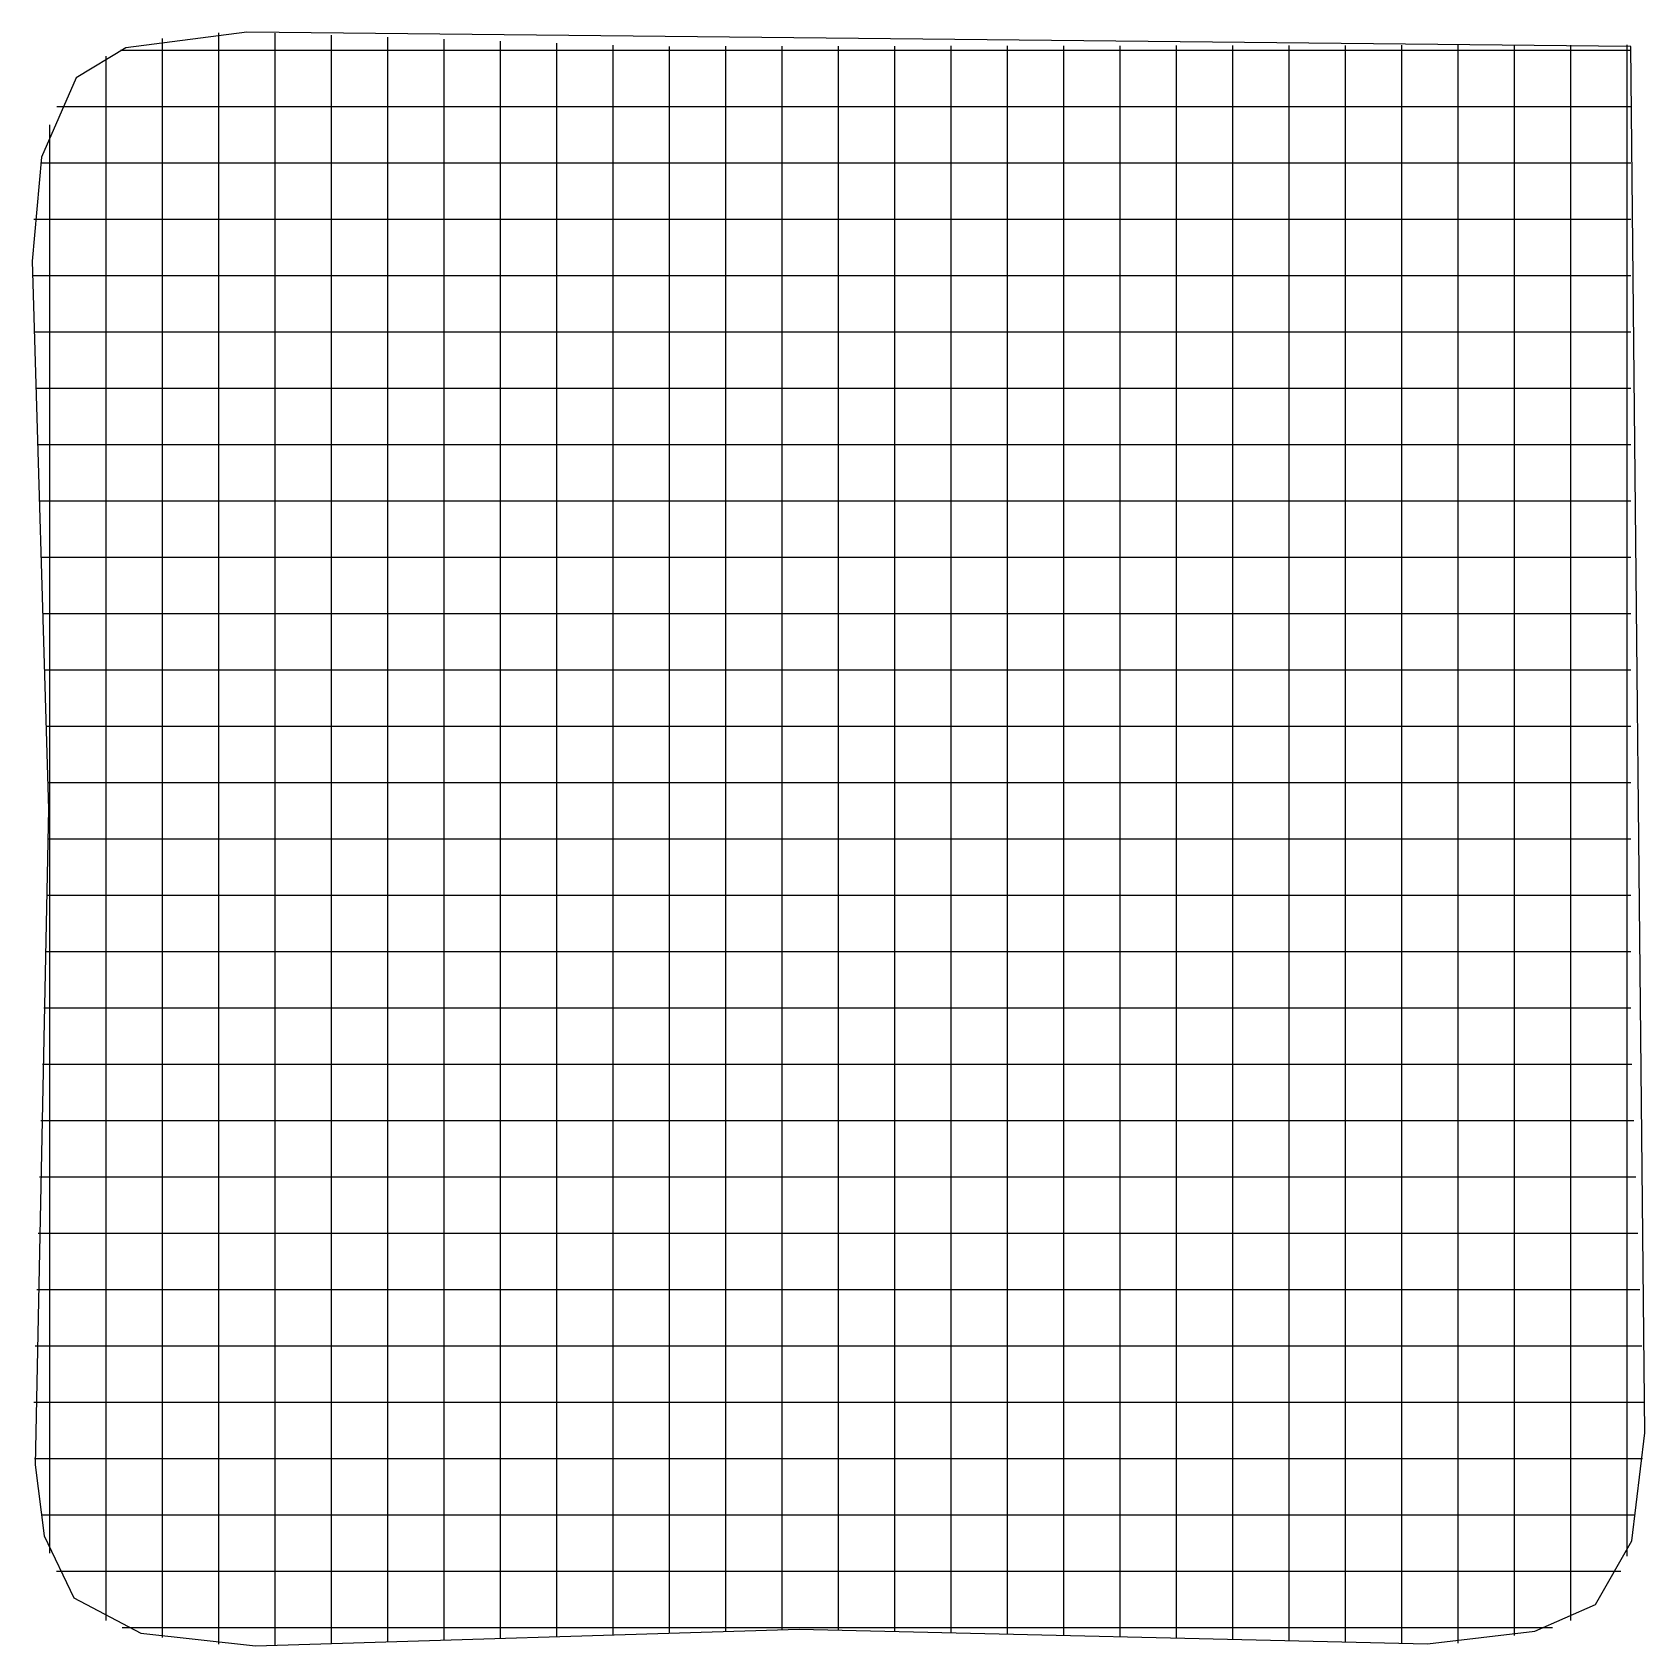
# Model space of a CAD drawing. Extents: x 0.4 to 14.7, y 0.4 to 14.8.
import ezdxf

# ---------------------------------------------------------------- set-up
doc = ezdxf.new("R2010")
doc.units = 0

msp = doc.modelspace()

# ---------------------------------------------------------------- linework, layer by layer
for p, q in [((2.340807, 14.750321), (1.268239, 14.613038)), ((2.340807, 14.750321), (1.268239, 14.613038)), ((14.625017, 14.623855), (2.340807, 14.750321)), ((14.625017, 14.623855), (2.340807, 14.750321)), ((1.268239, 14.613038), (0.825805, 14.346507)), ((1.268239, 14.613038), (0.825805, 14.346507)), ((1.592849, 14.646613), (1.592849, 14.695)), ((1.592849, 13.563839), (1.592849, 14.646613)), ((2.092849, 14.743), (2.092849, 14.744)), ((2.092849, 14.694613), (2.092849, 14.743)), ((2.092849, 13.522935), (2.092849, 14.694613)), ((2.592849, 14.693613), (2.592849, 14.742)), ((2.592849, 13.515226), (2.592849, 14.693613)), ((3.092849, 14.675613), (3.092849, 14.724)), ((3.092849, 13.525742), (3.092849, 14.675613)), ((3.592849, 14.658613), (3.592849, 14.707)), ((3.592849, 13.536419), (3.592849, 14.658613)), ((4.092849, 14.641452), (4.092849, 14.689839)), ((4.092849, 13.546097), (4.092849, 14.641452)), ((4.592849, 14.623613), (4.592849, 14.672)), ((4.592849, 13.556774), (4.592849, 14.623613)), ((5.092849, 14.606613), (5.092849, 14.655)), ((5.092849, 13.567452), (5.092849, 14.606613)), ((5.592849, 14.588613), (5.592849, 14.637)), ((6.092849, 14.576613), (6.092849, 14.625)), ((6.592849, 14.577613), (6.592849, 14.626)), ((7.092849, 14.578613), (7.092849, 14.627)), ((7.592849, 14.579613), (7.592849, 14.628)), ((8.092849, 14.579613), (8.092849, 14.628)), ((8.592849, 14.580613), (8.592849, 14.629)), ((9.092849, 14.581613), (9.092849, 14.63)), ((9.592849, 14.581613), (9.592849, 14.63)), ((10.092849, 14.582613), (10.092849, 14.631)), ((10.592849, 14.583613), (10.592849, 14.632)), ((11.092849, 14.584613), (11.092849, 14.633)), ((11.592849, 14.584613), (11.592849, 14.633)), ((12.092849, 14.585613), (12.092849, 14.634)), ((12.592849, 14.586613), (12.592849, 14.635)), ((13.092849, 14.587613), (13.092849, 14.635839)), ((13.592849, 14.587613), (13.592849, 14.636)), ((14.092849, 14.588613), (14.092849, 14.637)), ((14.592849, 14.589613), (14.592849, 14.638)), ((14.748934, 2.319745), (14.625017, 14.623855)), ((14.748934, 2.319745), (14.625017, 14.623855)), ((1.092849, 14.488452), (1.092849, 14.536839)), ((1.092849, 13.664), (1.092849, 14.488452)), ((1.221, 14.592238), (1.269387, 14.592238)), ((1.221, 14.592238), (1.269387, 14.592238)), ((1.269387, 14.592238), (1.692935, 14.592238)), ((1.692935, 14.592238), (1.944548, 14.592238)), ((1.944548, 14.592238), (2.186484, 14.592238)), ((2.186484, 14.592238), (3.444548, 14.592238)), ((3.444548, 14.592238), (3.492935, 14.592238)), ((3.492935, 14.592238), (3.744548, 14.592238)), ((3.744548, 14.592238), (3.986484, 14.592238)), ((3.986484, 14.592238), (5.244548, 14.592238)), ((5.244548, 14.592238), (5.292935, 14.592238)), ((5.292935, 14.592238), (5.544548, 14.592238)), ((5.544548, 14.592238), (5.681323, 14.592238)), ((5.592849, 13.577968), (5.592849, 14.588613)), ((5.681323, 14.592238), (5.72971, 14.592238)), ((5.72971, 14.592238), (6.987774, 14.592238)), ((6.092849, 13.589452), (6.092849, 14.576613)), ((6.592849, 13.602194), (6.592849, 14.577613)), ((6.987774, 14.592238), (7.22971, 14.592238)), ((7.092849, 13.615774), (7.092849, 14.578613)), ((7.22971, 14.592238), (7.481323, 14.592238)), ((7.481323, 14.592238), (7.52971, 14.592238)), ((7.52971, 14.592238), (8.787774, 14.592238)), ((7.592849, 13.612581), (7.592849, 14.579613)), ((8.092849, 13.602516), (8.092849, 14.579613)), ((8.592849, 13.592613), (8.592849, 14.580613)), ((8.787774, 14.592238), (9.02971, 14.592238)), ((9.02971, 14.592238), (9.281323, 14.592238)), ((9.092849, 13.58271), (9.092849, 14.581613)), ((9.281323, 14.592238), (9.32971, 14.592238)), ((9.32971, 14.592238), (10.587774, 14.592238)), ((9.592849, 13.572645), (9.592849, 14.581613)), ((10.092849, 13.562742), (10.092849, 14.582613)), ((10.587774, 14.592238), (10.82971, 14.592238)), ((10.592849, 13.552839), (10.592849, 14.583613)), ((10.82971, 14.592238), (11.081323, 14.592238)), ((11.081323, 14.592238), (11.12971, 14.592238)), ((11.092849, 13.542935), (11.092849, 14.584613)), ((11.12971, 14.592238), (12.387774, 14.592238)), ((11.592849, 13.532871), (11.592849, 14.584613)), ((12.092849, 13.522968), (12.092849, 14.585613)), ((12.387774, 14.592238), (12.62971, 14.592238)), ((12.592849, 13.513065), (12.592849, 14.586613)), ((12.62971, 14.592238), (12.881323, 14.592238)), ((12.881323, 14.592238), (12.92971, 14.592238)), ((12.92971, 14.592238), (14.187774, 14.592238)), ((13.092849, 13.513226), (13.092849, 14.587613)), ((13.592849, 13.570258), (13.592849, 14.587613)), ((14.092849, 13.68029), (14.092849, 14.588613)), ((14.187774, 14.592238), (14.374387, 14.592238)), ((14.374387, 14.592238), (14.626, 14.592238)), ((14.592849, 14.160194), (14.592849, 14.589613)), ((0.825805, 14.346507), (0.519783, 13.642994)), ((0.825805, 14.346507), (0.519783, 13.642994)), ((0.654, 14.092238), (0.702387, 14.092238)), ((0.654, 14.092238), (0.702387, 14.092238)), ((0.702387, 14.092238), (1.601484, 14.092238)), ((1.601484, 14.092238), (1.843419, 14.092238)), ((1.843419, 14.092238), (2.095032, 14.092238)), ((2.095032, 14.092238), (2.143419, 14.092238)), ((2.143419, 14.092238), (3.401484, 14.092238)), ((3.401484, 14.092238), (3.643419, 14.092238)), ((3.643419, 14.092238), (3.895032, 14.092238)), ((3.895032, 14.092238), (3.943419, 14.092238)), ((3.943419, 14.092238), (5.201484, 14.092238)), ((5.201484, 14.092238), (5.443419, 14.092238)), ((5.443419, 14.092238), (5.695032, 14.092238)), ((5.695032, 14.092238), (5.743419, 14.092238)), ((5.743419, 14.092238), (7.001484, 14.092238)), ((7.001484, 14.092238), (7.243419, 14.092238)), ((7.243419, 14.092238), (7.495032, 14.092238)), ((7.495032, 14.092238), (7.543419, 14.092238)), ((7.543419, 14.092238), (8.801484, 14.092238)), ((8.801484, 14.092238), (9.043419, 14.092238)), ((9.043419, 14.092238), (9.295032, 14.092238)), ((9.295032, 14.092238), (9.343419, 14.092238)), ((9.343419, 14.092238), (10.601484, 14.092238)), ((10.601484, 14.092238), (10.843419, 14.092238)), ((10.843419, 14.092238), (11.095032, 14.092238)), ((11.095032, 14.092238), (11.143419, 14.092238)), ((11.143419, 14.092238), (12.401484, 14.092238)), ((12.401484, 14.092238), (12.643419, 14.092238)), ((12.643419, 14.092238), (12.895032, 14.092238)), ((12.895032, 14.092238), (12.943419, 14.092238)), ((12.943419, 14.092238), (14.201484, 14.092238)), ((14.201484, 14.092238), (14.374387, 14.092238)), ((14.374387, 14.092238), (14.626, 14.092238)), ((14.592849, 13.909419), (14.592849, 14.160194)), ((0.592849, 13.866117), (0.592849, 13.929)), ((14.592849, 13.667484), (14.592849, 13.909419)), ((0.592849, 13.817649), (0.592849, 13.866117)), ((0.592849, 12.559645), (0.592849, 13.817649)), ((0.519783, 13.642994), (0.436464, 12.72008)), ((0.519783, 13.642994), (0.436464, 12.72008)), ((1.092849, 13.422065), (1.092849, 13.664)), ((7.092849, 13.373839), (7.092849, 13.615774)), ((7.592849, 13.370484), (7.592849, 13.612581)), ((14.092849, 13.438355), (14.092849, 13.68029)), ((14.592849, 12.408581), (14.592849, 13.667484)), ((0.511, 13.592238), (0.559387, 13.592238)), ((0.511, 13.592238), (0.559387, 13.592238)), ((0.559387, 13.592238), (1.578419, 13.592238)), ((1.578419, 13.592238), (1.820355, 13.592238)), ((1.592849, 13.321903), (1.592849, 13.563839)), ((1.820355, 13.592238), (2.071968, 13.592238)), ((2.071968, 13.592238), (2.120355, 13.592238)), ((2.092849, 13.281), (2.092849, 13.522935)), ((2.120355, 13.592238), (3.378419, 13.592238)), ((2.592849, 13.273129), (2.592849, 13.515226)), ((3.092849, 13.283806), (3.092849, 13.525742)), ((3.378419, 13.592238), (3.620355, 13.592238)), ((3.592849, 13.294484), (3.592849, 13.536419)), ((3.620355, 13.592238), (3.871968, 13.592238)), ((3.871968, 13.592238), (3.920355, 13.592238)), ((3.920355, 13.592238), (5.178419, 13.592238)), ((4.092849, 13.304161), (4.092849, 13.546097)), ((4.592849, 13.314839), (4.592849, 13.556774)), ((5.092849, 13.325516), (5.092849, 13.567452)), ((5.178419, 13.592238), (5.420355, 13.592238)), ((5.420355, 13.592238), (5.671968, 13.592238)), ((5.592849, 13.336032), (5.592849, 13.577968)), ((5.671968, 13.592238), (5.720355, 13.592238)), ((5.720355, 13.592238), (6.978419, 13.592238)), ((6.092849, 13.347516), (6.092849, 13.589452)), ((6.592849, 13.360258), (6.592849, 13.602194)), ((6.978419, 13.592238), (7.220355, 13.592238)), ((7.220355, 13.592238), (7.471968, 13.592238)), ((7.471968, 13.592238), (7.520355, 13.592238)), ((7.520355, 13.592238), (8.778419, 13.592238)), ((8.092849, 13.360581), (8.092849, 13.602516)), ((8.592849, 13.350677), (8.592849, 13.592613)), ((8.778419, 13.592238), (9.020355, 13.592238)), ((9.020355, 13.592238), (9.271968, 13.592238)), ((9.092849, 13.340774), (9.092849, 13.58271)), ((9.271968, 13.592238), (9.320355, 13.592238)), ((9.320355, 13.592238), (10.578419, 13.592238)), ((9.592849, 13.33071), (9.592849, 13.572645)), ((10.092849, 13.320806), (10.092849, 13.562742)), ((10.578419, 13.592238), (10.820355, 13.592238)), ((10.592849, 13.310903), (10.592849, 13.552839)), ((10.820355, 13.592238), (11.071968, 13.592238)), ((11.071968, 13.592238), (11.120355, 13.592238)), ((11.092849, 13.300839), (11.092849, 13.542935)), ((11.120355, 13.592238), (12.378419, 13.592238)), ((11.592849, 13.290935), (11.592849, 13.532871)), ((12.092849, 13.281032), (12.092849, 13.522968)), ((12.378419, 13.592238), (12.620355, 13.592238)), ((12.592849, 13.271129), (12.592849, 13.513065)), ((12.620355, 13.592238), (12.871968, 13.592238)), ((12.871968, 13.592238), (12.920355, 13.592238)), ((12.920355, 13.592238), (14.178419, 13.592238)), ((13.092849, 13.271129), (13.092849, 13.513226)), ((13.592849, 13.328323), (13.592849, 13.570258)), ((14.178419, 13.592238), (14.374387, 13.592238)), ((14.374387, 13.592238), (14.626, 13.592238)), ((1.092849, 13.170452), (1.092849, 13.422065)), ((1.592849, 13.07029), (1.592849, 13.321903)), ((5.092849, 13.073903), (5.092849, 13.325516)), ((5.592849, 13.084419), (5.592849, 13.336032)), ((6.092849, 13.095903), (6.092849, 13.347516)), ((6.592849, 13.109484), (6.592849, 13.360258)), ((7.092849, 13.122226), (7.092849, 13.373839)), ((7.592849, 13.118871), (7.592849, 13.370484)), ((8.092849, 13.108968), (8.092849, 13.360581)), ((8.592849, 13.099065), (8.592849, 13.350677)), ((9.092849, 13.089161), (9.092849, 13.340774)), ((9.592849, 13.079097), (9.592849, 13.33071)), ((10.092849, 13.069194), (10.092849, 13.320806)), ((13.592849, 13.07671), (13.592849, 13.328323)), ((14.092849, 13.186742), (14.092849, 13.438355)), ((2.092849, 13.030226), (2.092849, 13.281)), ((2.592849, 13.021516), (2.592849, 13.273129)), ((3.092849, 13.032194), (3.092849, 13.283806)), ((3.592849, 13.042871), (3.592849, 13.294484)), ((4.092849, 13.053387), (4.092849, 13.304161)), ((4.592849, 13.063226), (4.592849, 13.314839)), ((10.592849, 13.05929), (10.592849, 13.310903)), ((11.092849, 13.049226), (11.092849, 13.300839)), ((11.592849, 13.039323), (11.592849, 13.290935)), ((12.092849, 13.029419), (12.092849, 13.281032)), ((12.592849, 13.019516), (12.592849, 13.271129)), ((13.092849, 13.019516), (13.092849, 13.271129)), ((14.092849, 13.138355), (14.092849, 13.186742)), ((0.451, 13.092238), (0.499387, 13.092238)), ((0.451, 13.092238), (0.499387, 13.092238)), ((0.499387, 13.092238), (1.568742, 13.092238)), ((1.092849, 13.122065), (1.092849, 13.170452)), ((1.092849, 11.864), (1.092849, 13.122065)), ((1.568742, 13.092238), (1.810677, 13.092238)), ((1.592849, 13.021903), (1.592849, 13.07029)), ((1.810677, 13.092238), (2.06229, 13.092238)), ((2.06229, 13.092238), (2.110677, 13.092238)), ((2.092849, 12.981839), (2.092849, 13.030226)), ((2.110677, 13.092238), (3.368742, 13.092238)), ((3.092849, 12.983806), (3.092849, 13.032194)), ((3.368742, 13.092238), (3.610677, 13.092238)), ((3.592849, 12.994484), (3.592849, 13.042871)), ((3.610677, 13.092238), (3.86229, 13.092238)), ((3.86229, 13.092238), (3.910677, 13.092238)), ((3.910677, 13.092238), (5.168742, 13.092238)), ((4.092849, 13.005), (4.092849, 13.053387)), ((4.592849, 13.014839), (4.592849, 13.063226)), ((5.092849, 13.025516), (5.092849, 13.073903)), ((5.168742, 13.092238), (5.410677, 13.092238)), ((5.410677, 13.092238), (5.66229, 13.092238)), ((5.592849, 13.036032), (5.592849, 13.084419)), ((5.592849, 11.777968), (5.592849, 13.036032)), ((5.66229, 13.092238), (5.710677, 13.092238)), ((5.710677, 13.092238), (6.968742, 13.092238)), ((6.092849, 13.047516), (6.092849, 13.095903)), ((6.092849, 11.789452), (6.092849, 13.047516)), ((6.592849, 13.061097), (6.592849, 13.109484)), ((6.592849, 11.802194), (6.592849, 13.061097)), ((6.968742, 13.092238), (7.210677, 13.092238)), ((7.092849, 13.073839), (7.092849, 13.122226)), ((7.092849, 11.815774), (7.092849, 13.073839)), ((7.210677, 13.092238), (7.46229, 13.092238)), ((7.46229, 13.092238), (7.510677, 13.092238)), ((7.510677, 13.092238), (8.768742, 13.092238)), ((7.592849, 13.070645), (7.592849, 13.118871)), ((7.592849, 11.812581), (7.592849, 13.070645)), ((8.092849, 13.060581), (8.092849, 13.108968)), ((8.092849, 11.802516), (8.092849, 13.060581)), ((8.592849, 13.050677), (8.592849, 13.099065)), ((8.592849, 11.792613), (8.592849, 13.050677)), ((8.768742, 13.092238), (9.010677, 13.092238)), ((9.010677, 13.092238), (9.26229, 13.092238)), ((9.092849, 13.040774), (9.092849, 13.089161)), ((9.092849, 11.78271), (9.092849, 13.040774)), ((9.26229, 13.092238), (9.310677, 13.092238)), ((9.310677, 13.092238), (10.568742, 13.092238)), ((9.592849, 13.03071), (9.592849, 13.079097)), ((9.592849, 11.772645), (9.592849, 13.03071)), ((10.092849, 13.020806), (10.092849, 13.069194)), ((10.568742, 13.092238), (10.810677, 13.092238)), ((10.592849, 13.010903), (10.592849, 13.05929)), ((10.810677, 13.092238), (11.06229, 13.092238)), ((11.06229, 13.092238), (11.110677, 13.092238)), ((11.092849, 13.001), (11.092849, 13.049226)), ((11.110677, 13.092238), (12.368742, 13.092238)), ((11.592849, 12.990935), (11.592849, 13.039323)), ((12.368742, 13.092238), (12.610677, 13.092238)), ((12.610677, 13.092238), (12.86229, 13.092238)), ((12.86229, 13.092238), (12.910677, 13.092238)), ((12.910677, 13.092238), (14.168742, 13.092238)), ((13.592849, 13.028323), (13.592849, 13.07671)), ((14.092849, 11.88029), (14.092849, 13.138355)), ((14.168742, 13.092238), (14.374387, 13.092238)), ((14.374387, 13.092238), (14.626, 13.092238)), ((1.592849, 11.763839), (1.592849, 13.021903)), ((2.092849, 11.722935), (2.092849, 12.981839)), ((2.592849, 12.97329), (2.592849, 13.021516)), ((2.592849, 11.715226), (2.592849, 12.97329)), ((3.092849, 11.725742), (3.092849, 12.983806)), ((3.592849, 11.736419), (3.592849, 12.994484)), ((4.092849, 11.746097), (4.092849, 13.005)), ((4.592849, 11.756774), (4.592849, 13.014839)), ((5.092849, 11.767452), (5.092849, 13.025516)), ((10.092849, 11.762742), (10.092849, 13.020806)), ((10.592849, 11.752839), (10.592849, 13.010903)), ((11.092849, 11.742935), (11.092849, 13.001)), ((11.592849, 11.732871), (11.592849, 12.990935)), ((12.092849, 12.981032), (12.092849, 13.029419)), ((12.092849, 11.722968), (12.092849, 12.981032)), ((12.592849, 12.971129), (12.592849, 13.019516)), ((12.592849, 11.713065), (12.592849, 12.971129)), ((13.092849, 12.97129), (13.092849, 13.019516)), ((13.092849, 11.713226), (13.092849, 12.97129)), ((13.592849, 11.770258), (13.592849, 13.028323)), ((0.436464, 12.72008), (0.581715, 7.854717)), ((0.436464, 12.72008), (0.581715, 7.854717)), ((0.438, 12.592238), (0.486387, 12.592238)), ((0.438, 12.592238), (0.486387, 12.592238)), ((0.486387, 12.592238), (1.566645, 12.592238)), ((0.592849, 12.31771), (0.592849, 12.559645)), ((1.566645, 12.592238), (1.808581, 12.592238)), ((1.808581, 12.592238), (2.060194, 12.592238)), ((2.060194, 12.592238), (2.108581, 12.592238)), ((2.108581, 12.592238), (3.366645, 12.592238)), ((3.366645, 12.592238), (3.608581, 12.592238)), ((3.608581, 12.592238), (3.860194, 12.592238)), ((3.860194, 12.592238), (3.908581, 12.592238)), ((3.908581, 12.592238), (5.166645, 12.592238)), ((5.166645, 12.592238), (5.408581, 12.592238)), ((5.408581, 12.592238), (5.660194, 12.592238)), ((5.660194, 12.592238), (5.708581, 12.592238)), ((5.708581, 12.592238), (6.966645, 12.592238)), ((6.966645, 12.592238), (7.208581, 12.592238)), ((7.208581, 12.592238), (7.460194, 12.592238)), ((7.460194, 12.592238), (7.508581, 12.592238)), ((7.508581, 12.592238), (8.766645, 12.592238)), ((8.766645, 12.592238), (9.008581, 12.592238)), ((9.008581, 12.592238), (9.260194, 12.592238)), ((9.260194, 12.592238), (9.308581, 12.592238)), ((9.308581, 12.592238), (10.566645, 12.592238)), ((10.566645, 12.592238), (10.808581, 12.592238)), ((10.808581, 12.592238), (11.060194, 12.592238)), ((11.060194, 12.592238), (11.108581, 12.592238)), ((11.108581, 12.592238), (12.366645, 12.592238)), ((12.366645, 12.592238), (12.608581, 12.592238)), ((12.608581, 12.592238), (12.860194, 12.592238)), ((12.860194, 12.592238), (12.908581, 12.592238)), ((12.908581, 12.592238), (14.166645, 12.592238)), ((14.166645, 12.592238), (14.374387, 12.592238)), ((14.374387, 12.592238), (14.626, 12.592238)), ((0.592849, 12.066097), (0.592849, 12.31771)), ((14.592849, 12.360194), (14.592849, 12.408581)), ((14.592849, 12.109419), (14.592849, 12.360194)), ((0.453, 12.092238), (0.501387, 12.092238)), ((0.453, 12.092238), (0.501387, 12.092238)), ((0.501387, 12.092238), (1.569065, 12.092238)), ((0.592849, 12.01771), (0.592849, 12.066097)), ((1.569065, 12.092238), (1.811, 12.092238)), ((1.811, 12.092238), (2.062613, 12.092238)), ((2.062613, 12.092238), (2.111, 12.092238)), ((2.111, 12.092238), (3.369065, 12.092238)), ((3.369065, 12.092238), (3.611, 12.092238)), ((3.611, 12.092238), (3.862613, 12.092238)), ((3.862613, 12.092238), (3.911, 12.092238)), ((3.911, 12.092238), (5.169065, 12.092238)), ((5.169065, 12.092238), (5.411, 12.092238)), ((5.411, 12.092238), (5.662613, 12.092238)), ((5.662613, 12.092238), (5.711, 12.092238)), ((5.711, 12.092238), (6.969065, 12.092238)), ((6.969065, 12.092238), (7.211, 12.092238)), ((7.211, 12.092238), (7.462613, 12.092238)), ((7.462613, 12.092238), (7.511, 12.092238)), ((7.511, 12.092238), (8.769065, 12.092238)), ((8.769065, 12.092238), (9.011, 12.092238)), ((9.011, 12.092238), (9.262613, 12.092238)), ((9.262613, 12.092238), (9.311, 12.092238)), ((9.311, 12.092238), (10.569065, 12.092238)), ((10.569065, 12.092238), (10.811, 12.092238)), ((10.811, 12.092238), (11.062613, 12.092238)), ((11.062613, 12.092238), (11.111, 12.092238)), ((11.111, 12.092238), (12.369065, 12.092238)), ((12.369065, 12.092238), (12.611, 12.092238)), ((12.611, 12.092238), (12.862613, 12.092238)), ((12.862613, 12.092238), (12.911, 12.092238)), ((12.911, 12.092238), (14.169065, 12.092238)), ((14.169065, 12.092238), (14.374387, 12.092238)), ((14.374387, 12.092238), (14.626, 12.092238)), ((14.592849, 11.867484), (14.592849, 12.109419)), ((0.592849, 10.759645), (0.592849, 12.01771)), ((1.092849, 11.622065), (1.092849, 11.864)), ((1.592849, 11.521903), (1.592849, 11.763839)), ((4.092849, 11.504161), (4.092849, 11.746097)), ((4.592849, 11.514839), (4.592849, 11.756774)), ((5.092849, 11.525516), (5.092849, 11.767452)), ((5.592849, 11.536032), (5.592849, 11.777968)), ((6.092849, 11.547516), (6.092849, 11.789452)), ((6.592849, 11.560258), (6.592849, 11.802194)), ((7.092849, 11.573839), (7.092849, 11.815774)), ((7.592849, 11.570484), (7.592849, 11.812581)), ((8.092849, 11.560581), (8.092849, 11.802516)), ((8.592849, 11.550677), (8.592849, 11.792613)), ((9.092849, 11.540774), (9.092849, 11.78271)), ((9.592849, 11.53071), (9.592849, 11.772645)), ((10.092849, 11.520806), (10.092849, 11.762742)), ((10.592849, 11.510903), (10.592849, 11.752839)), ((11.092849, 11.500839), (11.092849, 11.742935)), ((13.592849, 11.528323), (13.592849, 11.770258)), ((14.092849, 11.638355), (14.092849, 11.88029)), ((14.592849, 10.608581), (14.592849, 11.867484)), ((1.092849, 11.370452), (1.092849, 11.622065)), ((2.092849, 11.481), (2.092849, 11.722935)), ((2.592849, 11.473129), (2.592849, 11.715226)), ((3.092849, 11.483806), (3.092849, 11.725742)), ((3.592849, 11.494484), (3.592849, 11.736419)), ((11.592849, 11.490935), (11.592849, 11.732871)), ((12.092849, 11.481032), (12.092849, 11.722968)), ((12.592849, 11.471129), (12.592849, 11.713065)), ((13.092849, 11.471129), (13.092849, 11.713226)), ((14.092849, 11.386742), (14.092849, 11.638355)), ((0.468, 11.592238), (0.516387, 11.592238)), ((0.468, 11.592238), (0.516387, 11.592238)), ((0.516387, 11.592238), (1.571484, 11.592238)), ((1.571484, 11.592238), (1.813419, 11.592238)), ((1.592849, 11.27029), (1.592849, 11.521903)), ((1.813419, 11.592238), (2.065032, 11.592238)), ((2.065032, 11.592238), (2.113419, 11.592238)), ((2.092849, 11.230226), (2.092849, 11.481)), ((2.113419, 11.592238), (3.371484, 11.592238)), ((2.592849, 11.221516), (2.592849, 11.473129)), ((3.092849, 11.232194), (3.092849, 11.483806)), ((3.371484, 11.592238), (3.613419, 11.592238)), ((3.592849, 11.242871), (3.592849, 11.494484)), ((3.613419, 11.592238), (3.865032, 11.592238)), ((3.865032, 11.592238), (3.913419, 11.592238)), ((3.913419, 11.592238), (5.171484, 11.592238)), ((4.092849, 11.253387), (4.092849, 11.504161)), ((4.592849, 11.263226), (4.592849, 11.514839)), ((5.092849, 11.273903), (5.092849, 11.525516)), ((5.171484, 11.592238), (5.413419, 11.592238)), ((5.413419, 11.592238), (5.665032, 11.592238)), ((5.592849, 11.284419), (5.592849, 11.536032)), ((5.665032, 11.592238), (5.713419, 11.592238)), ((5.713419, 11.592238), (6.971484, 11.592238)), ((6.092849, 11.295903), (6.092849, 11.547516)), ((6.592849, 11.309484), (6.592849, 11.560258)), ((6.971484, 11.592238), (7.213419, 11.592238)), ((7.092849, 11.322226), (7.092849, 11.573839)), ((7.213419, 11.592238), (7.465032, 11.592238)), ((7.465032, 11.592238), (7.513419, 11.592238)), ((7.513419, 11.592238), (8.771484, 11.592238)), ((7.592849, 11.318871), (7.592849, 11.570484)), ((8.092849, 11.308968), (8.092849, 11.560581)), ((8.592849, 11.299065), (8.592849, 11.550677)), ((8.771484, 11.592238), (9.013419, 11.592238)), ((9.013419, 11.592238), (9.265032, 11.592238)), ((9.092849, 11.289161), (9.092849, 11.540774)), ((9.265032, 11.592238), (9.313419, 11.592238)), ((9.313419, 11.592238), (10.571484, 11.592238)), ((9.592849, 11.279097), (9.592849, 11.53071)), ((10.092849, 11.269194), (10.092849, 11.520806)), ((10.571484, 11.592238), (10.813419, 11.592238)), ((10.592849, 11.25929), (10.592849, 11.510903)), ((10.813419, 11.592238), (11.065032, 11.592238)), ((11.065032, 11.592238), (11.113419, 11.592238)), ((11.092849, 11.249226), (11.092849, 11.500839)), ((11.113419, 11.592238), (12.371484, 11.592238)), ((11.592849, 11.239323), (11.592849, 11.490935)), ((12.092849, 11.229419), (12.092849, 11.481032)), ((12.371484, 11.592238), (12.613419, 11.592238)), ((12.592849, 11.219516), (12.592849, 11.471129)), ((12.613419, 11.592238), (12.865032, 11.592238)), ((12.865032, 11.592238), (12.913419, 11.592238)), ((12.913419, 11.592238), (14.171484, 11.592238)), ((13.092849, 11.219516), (13.092849, 11.471129)), ((13.592849, 11.27671), (13.592849, 11.528323)), ((14.171484, 11.592238), (14.374387, 11.592238)), ((14.374387, 11.592238), (14.626, 11.592238)), ((1.092849, 11.322065), (1.092849, 11.370452)), ((1.092849, 10.064), (1.092849, 11.322065)), ((7.092849, 11.273839), (7.092849, 11.322226)), ((7.592849, 11.270645), (7.592849, 11.318871)), ((14.092849, 11.338355), (14.092849, 11.386742)), ((14.092849, 10.08029), (14.092849, 11.338355)), ((1.592849, 11.221903), (1.592849, 11.27029)), ((1.592849, 9.963839), (1.592849, 11.221903)), ((2.092849, 11.181839), (2.092849, 11.230226)), ((2.092849, 9.922935), (2.092849, 11.181839)), ((2.592849, 11.17329), (2.592849, 11.221516)), ((2.592849, 9.915226), (2.592849, 11.17329)), ((3.092849, 11.183806), (3.092849, 11.232194)), ((3.092849, 9.925742), (3.092849, 11.183806)), ((3.592849, 11.194484), (3.592849, 11.242871)), ((3.592849, 9.936419), (3.592849, 11.194484)), ((4.092849, 11.205), (4.092849, 11.253387)), ((4.092849, 9.946097), (4.092849, 11.205)), ((4.592849, 11.214839), (4.592849, 11.263226)), ((4.592849, 9.956774), (4.592849, 11.214839)), ((5.092849, 11.225516), (5.092849, 11.273903)), ((5.092849, 9.967452), (5.092849, 11.225516)), ((5.592849, 11.236032), (5.592849, 11.284419)), ((5.592849, 9.977968), (5.592849, 11.236032)), ((6.092849, 11.247516), (6.092849, 11.295903)), ((6.092849, 9.989452), (6.092849, 11.247516)), ((6.592849, 11.261097), (6.592849, 11.309484)), ((6.592849, 10.002194), (6.592849, 11.261097)), ((7.092849, 10.015774), (7.092849, 11.273839)), ((7.592849, 10.012581), (7.592849, 11.270645)), ((8.092849, 11.260581), (8.092849, 11.308968)), ((8.092849, 10.002516), (8.092849, 11.260581)), ((8.592849, 11.250677), (8.592849, 11.299065)), ((8.592849, 9.992613), (8.592849, 11.250677)), ((9.092849, 11.240774), (9.092849, 11.289161)), ((9.092849, 9.98271), (9.092849, 11.240774)), ((9.592849, 11.23071), (9.592849, 11.279097)), ((9.592849, 9.972645), (9.592849, 11.23071)), ((10.092849, 11.220806), (10.092849, 11.269194)), ((10.092849, 9.962742), (10.092849, 11.220806)), ((10.592849, 11.210903), (10.592849, 11.25929)), ((10.592849, 9.952839), (10.592849, 11.210903)), ((11.092849, 11.201), (11.092849, 11.249226)), ((11.092849, 9.942935), (11.092849, 11.201)), ((11.592849, 11.190935), (11.592849, 11.239323)), ((11.592849, 9.932871), (11.592849, 11.190935)), ((12.092849, 11.181032), (12.092849, 11.229419)), ((12.092849, 9.922968), (12.092849, 11.181032)), ((12.592849, 11.171129), (12.592849, 11.219516)), ((12.592849, 9.913065), (12.592849, 11.171129)), ((13.092849, 11.17129), (13.092849, 11.219516)), ((13.092849, 9.913226), (13.092849, 11.17129)), ((13.592849, 11.228323), (13.592849, 11.27671)), ((13.592849, 9.970258), (13.592849, 11.228323)), ((0.484, 11.092238), (0.532387, 11.092238)), ((0.484, 11.092238), (0.532387, 11.092238)), ((0.532387, 11.092238), (1.574065, 11.092238)), ((1.574065, 11.092238), (1.816, 11.092238)), ((1.816, 11.092238), (2.067613, 11.092238)), ((2.067613, 11.092238), (2.116, 11.092238)), ((2.116, 11.092238), (3.374065, 11.092238)), ((3.374065, 11.092238), (3.616, 11.092238)), ((3.616, 11.092238), (3.867613, 11.092238)), ((3.867613, 11.092238), (3.916, 11.092238)), ((3.916, 11.092238), (5.174065, 11.092238)), ((5.174065, 11.092238), (5.416, 11.092238)), ((5.416, 11.092238), (5.667613, 11.092238)), ((5.667613, 11.092238), (5.716, 11.092238)), ((5.716, 11.092238), (6.974065, 11.092238)), ((6.974065, 11.092238), (7.216, 11.092238)), ((7.216, 11.092238), (7.467613, 11.092238)), ((7.467613, 11.092238), (7.516, 11.092238)), ((7.516, 11.092238), (8.774065, 11.092238)), ((8.774065, 11.092238), (9.016, 11.092238)), ((9.016, 11.092238), (9.267613, 11.092238)), ((9.267613, 11.092238), (9.316, 11.092238)), ((9.316, 11.092238), (10.574065, 11.092238)), ((10.574065, 11.092238), (10.816, 11.092238)), ((10.816, 11.092238), (11.067613, 11.092238)), ((11.067613, 11.092238), (11.116, 11.092238)), ((11.116, 11.092238), (12.374065, 11.092238)), ((12.374065, 11.092238), (12.616, 11.092238)), ((12.616, 11.092238), (12.867613, 11.092238)), ((12.867613, 11.092238), (12.916, 11.092238)), ((12.916, 11.092238), (14.174065, 11.092238)), ((14.174065, 11.092238), (14.374387, 11.092238)), ((14.374387, 11.092238), (14.626, 11.092238)), ((0.592849, 10.51771), (0.592849, 10.759645)), ((14.592849, 10.560194), (14.592849, 10.608581)), ((0.499, 10.592238), (0.547387, 10.592238)), ((0.499, 10.592238), (0.547387, 10.592238)), ((0.547387, 10.592238), (1.576484, 10.592238)), ((0.592849, 10.266097), (0.592849, 10.51771)), ((1.576484, 10.592238), (1.818419, 10.592238)), ((1.818419, 10.592238), (2.070032, 10.592238)), ((2.070032, 10.592238), (2.118419, 10.592238)), ((2.118419, 10.592238), (3.376484, 10.592238)), ((3.376484, 10.592238), (3.618419, 10.592238)), ((3.618419, 10.592238), (3.870032, 10.592238)), ((3.870032, 10.592238), (3.918419, 10.592238)), ((3.918419, 10.592238), (5.176484, 10.592238)), ((5.176484, 10.592238), (5.418419, 10.592238)), ((5.418419, 10.592238), (5.670032, 10.592238)), ((5.670032, 10.592238), (5.718419, 10.592238)), ((5.718419, 10.592238), (6.976484, 10.592238)), ((6.976484, 10.592238), (7.218419, 10.592238)), ((7.218419, 10.592238), (7.470032, 10.592238)), ((7.470032, 10.592238), (7.518419, 10.592238)), ((7.518419, 10.592238), (8.776484, 10.592238)), ((8.776484, 10.592238), (9.018419, 10.592238)), ((9.018419, 10.592238), (9.270032, 10.592238)), ((9.270032, 10.592238), (9.318419, 10.592238)), ((9.318419, 10.592238), (10.576484, 10.592238)), ((10.576484, 10.592238), (10.818419, 10.592238)), ((10.818419, 10.592238), (11.070032, 10.592238)), ((11.070032, 10.592238), (11.118419, 10.592238)), ((11.118419, 10.592238), (12.376484, 10.592238)), ((12.376484, 10.592238), (12.618419, 10.592238)), ((12.618419, 10.592238), (12.870032, 10.592238)), ((12.870032, 10.592238), (12.918419, 10.592238)), ((12.918419, 10.592238), (14.176484, 10.592238)), ((14.176484, 10.592238), (14.374387, 10.592238)), ((14.374387, 10.592238), (14.626, 10.592238)), ((14.592849, 10.309419), (14.592849, 10.560194)), ((0.592849, 10.21771), (0.592849, 10.266097)), ((0.592849, 8.959645), (0.592849, 10.21771)), ((14.592849, 10.067484), (14.592849, 10.309419)), ((0.514, 10.092238), (0.562387, 10.092238)), ((0.514, 10.092238), (0.562387, 10.092238)), ((0.562387, 10.092238), (1.578903, 10.092238)), ((1.092849, 9.822065), (1.092849, 10.064)), ((1.578903, 10.092238), (1.820839, 10.092238)), ((1.820839, 10.092238), (2.072452, 10.092238)), ((2.072452, 10.092238), (2.120839, 10.092238)), ((2.120839, 10.092238), (3.378903, 10.092238)), ((3.378903, 10.092238), (3.620839, 10.092238)), ((3.620839, 10.092238), (3.872452, 10.092238)), ((3.872452, 10.092238), (3.920839, 10.092238)), ((3.920839, 10.092238), (5.178903, 10.092238)), ((5.178903, 10.092238), (5.420839, 10.092238)), ((5.420839, 10.092238), (5.672452, 10.092238)), ((5.672452, 10.092238), (5.720839, 10.092238)), ((5.720839, 10.092238), (6.978903, 10.092238)), ((6.978903, 10.092238), (7.220839, 10.092238)), ((7.220839, 10.092238), (7.472452, 10.092238)), ((7.472452, 10.092238), (7.520839, 10.092238)), ((7.520839, 10.092238), (8.778903, 10.092238)), ((8.778903, 10.092238), (9.020839, 10.092238)), ((9.020839, 10.092238), (9.272452, 10.092238)), ((9.272452, 10.092238), (9.320839, 10.092238)), ((9.320839, 10.092238), (10.578903, 10.092238)), ((10.578903, 10.092238), (10.820839, 10.092238)), ((10.820839, 10.092238), (11.072452, 10.092238)), ((11.072452, 10.092238), (11.120839, 10.092238)), ((11.120839, 10.092238), (12.378903, 10.092238)), ((12.378903, 10.092238), (12.620839, 10.092238)), ((12.620839, 10.092238), (12.872452, 10.092238)), ((12.872452, 10.092238), (12.920839, 10.092238)), ((12.920839, 10.092238), (14.178903, 10.092238)), ((14.092849, 9.838355), (14.092849, 10.08029)), ((14.178903, 10.092238), (14.374387, 10.092238)), ((14.374387, 10.092238), (14.626, 10.092238)), ((14.592849, 8.808581), (14.592849, 10.067484)), ((1.592849, 9.721903), (1.592849, 9.963839)), ((2.092849, 9.681), (2.092849, 9.922935)), ((2.592849, 9.673129), (2.592849, 9.915226)), ((3.092849, 9.683806), (3.092849, 9.925742)), ((3.592849, 9.694484), (3.592849, 9.936419)), ((4.092849, 9.704161), (4.092849, 9.946097)), ((4.592849, 9.714839), (4.592849, 9.956774)), ((5.092849, 9.725516), (5.092849, 9.967452)), ((5.592849, 9.736032), (5.592849, 9.977968)), ((6.092849, 9.747516), (6.092849, 9.989452)), ((6.592849, 9.760258), (6.592849, 10.002194)), ((7.092849, 9.773839), (7.092849, 10.015774)), ((7.592849, 9.770484), (7.592849, 10.012581)), ((8.092849, 9.760581), (8.092849, 10.002516)), ((8.592849, 9.750677), (8.592849, 9.992613)), ((9.092849, 9.740774), (9.092849, 9.98271)), ((9.592849, 9.73071), (9.592849, 9.972645)), ((10.092849, 9.720806), (10.092849, 9.962742)), ((10.592849, 9.710903), (10.592849, 9.952839)), ((11.092849, 9.700839), (11.092849, 9.942935)), ((11.592849, 9.690935), (11.592849, 9.932871)), ((12.092849, 9.681032), (12.092849, 9.922968)), ((12.592849, 9.671129), (12.592849, 9.913065)), ((13.092849, 9.671129), (13.092849, 9.913226)), ((13.592849, 9.728323), (13.592849, 9.970258)), ((1.092849, 9.570452), (1.092849, 9.822065)), ((6.092849, 9.495903), (6.092849, 9.747516)), ((6.592849, 9.509484), (6.592849, 9.760258)), ((7.092849, 9.522226), (7.092849, 9.773839)), ((7.592849, 9.518871), (7.592849, 9.770484)), ((8.092849, 9.508968), (8.092849, 9.760581)), ((8.592849, 9.499065), (8.592849, 9.750677)), ((9.092849, 9.489161), (9.092849, 9.740774)), ((14.092849, 9.586742), (14.092849, 9.838355)), ((1.592849, 9.47029), (1.592849, 9.721903)), ((2.092849, 9.430226), (2.092849, 9.681)), ((2.592849, 9.421516), (2.592849, 9.673129)), ((3.092849, 9.432194), (3.092849, 9.683806)), ((3.592849, 9.442871), (3.592849, 9.694484)), ((4.092849, 9.453387), (4.092849, 9.704161)), ((4.592849, 9.463226), (4.592849, 9.714839)), ((5.092849, 9.473903), (5.092849, 9.725516)), ((5.592849, 9.484419), (5.592849, 9.736032)), ((9.592849, 9.479097), (9.592849, 9.73071)), ((10.092849, 9.469194), (10.092849, 9.720806)), ((10.592849, 9.45929), (10.592849, 9.710903)), ((11.092849, 9.449226), (11.092849, 9.700839)), ((11.592849, 9.439323), (11.592849, 9.690935)), ((12.092849, 9.429419), (12.092849, 9.681032)), ((12.592849, 9.419516), (12.592849, 9.671129)), ((13.092849, 9.419516), (13.092849, 9.671129)), ((13.592849, 9.47671), (13.592849, 9.728323)), ((0.529, 9.592238), (0.577387, 9.592238)), ((0.529, 9.592238), (0.577387, 9.592238)), ((0.577387, 9.592238), (1.581323, 9.592238)), ((1.092849, 9.522065), (1.092849, 9.570452)), ((1.092849, 8.264), (1.092849, 9.522065)), ((1.581323, 9.592238), (1.823419, 9.592238)), ((1.592849, 9.421903), (1.592849, 9.47029)), ((1.823419, 9.592238), (2.075032, 9.592238)), ((2.075032, 9.592238), (2.123258, 9.592238)), ((2.123258, 9.592238), (3.381323, 9.592238)), ((3.381323, 9.592238), (3.623419, 9.592238)), ((3.623419, 9.592238), (3.875032, 9.592238)), ((3.875032, 9.592238), (3.923258, 9.592238)), ((3.923258, 9.592238), (5.181323, 9.592238)), ((4.092849, 9.405), (4.092849, 9.453387)), ((4.592849, 9.414839), (4.592849, 9.463226)), ((5.092849, 9.425516), (5.092849, 9.473903)), ((5.181323, 9.592238), (5.423419, 9.592238)), ((5.423419, 9.592238), (5.675032, 9.592238)), ((5.592849, 9.436032), (5.592849, 9.484419)), ((5.675032, 9.592238), (5.723258, 9.592238)), ((5.723258, 9.592238), (6.981323, 9.592238)), ((6.092849, 9.447516), (6.092849, 9.495903)), ((6.592849, 9.461097), (6.592849, 9.509484)), ((6.592849, 8.202194), (6.592849, 9.461097)), ((6.981323, 9.592238), (7.223419, 9.592238)), ((7.092849, 9.473839), (7.092849, 9.522226)), ((7.092849, 8.215774), (7.092849, 9.473839)), ((7.223419, 9.592238), (7.475032, 9.592238)), ((7.475032, 9.592238), (7.523258, 9.592238)), ((7.523258, 9.592238), (8.781323, 9.592238)), ((7.592849, 9.470645), (7.592849, 9.518871)), ((7.592849, 8.212581), (7.592849, 9.470645)), ((8.092849, 9.460581), (8.092849, 9.508968)), ((8.092849, 8.202516), (8.092849, 9.460581)), ((8.592849, 9.450677), (8.592849, 9.499065)), ((8.592849, 8.192613), (8.592849, 9.450677)), ((8.781323, 9.592238), (9.023419, 9.592238)), ((9.023419, 9.592238), (9.275032, 9.592238)), ((9.092849, 9.440774), (9.092849, 9.489161)), ((9.275032, 9.592238), (9.323258, 9.592238)), ((9.323258, 9.592238), (10.581323, 9.592238)), ((9.592849, 9.43071), (9.592849, 9.479097)), ((10.092849, 9.420806), (10.092849, 9.469194)), ((10.581323, 9.592238), (10.823419, 9.592238)), ((10.592849, 9.410903), (10.592849, 9.45929)), ((10.823419, 9.592238), (11.075032, 9.592238)), ((11.075032, 9.592238), (11.123258, 9.592238)), ((11.123258, 9.592238), (12.381323, 9.592238)), ((12.381323, 9.592238), (12.623419, 9.592238)), ((12.623419, 9.592238), (12.875032, 9.592238)), ((12.875032, 9.592238), (12.923258, 9.592238)), ((12.923258, 9.592238), (14.181323, 9.592238)), ((13.592849, 9.428323), (13.592849, 9.47671)), ((14.092849, 9.538355), (14.092849, 9.586742)), ((14.092849, 8.28029), (14.092849, 9.538355)), ((14.181323, 9.592238), (14.374387, 9.592238)), ((14.374387, 9.592238), (14.626, 9.592238)), ((1.592849, 8.163839), (1.592849, 9.421903)), ((2.092849, 9.381839), (2.092849, 9.430226)), ((2.092849, 8.122935), (2.092849, 9.381839)), ((2.592849, 9.37329), (2.592849, 9.421516)), ((2.592849, 8.115226), (2.592849, 9.37329)), ((3.092849, 9.383806), (3.092849, 9.432194)), ((3.092849, 8.125742), (3.092849, 9.383806)), ((3.592849, 9.394484), (3.592849, 9.442871)), ((3.592849, 8.136419), (3.592849, 9.394484)), ((4.092849, 8.146097), (4.092849, 9.405)), ((4.592849, 8.156774), (4.592849, 9.414839)), ((5.092849, 8.167452), (5.092849, 9.425516)), ((5.592849, 8.177968), (5.592849, 9.436032)), ((6.092849, 8.189452), (6.092849, 9.447516)), ((9.092849, 8.18271), (9.092849, 9.440774)), ((9.592849, 8.172645), (9.592849, 9.43071)), ((10.092849, 8.162742), (10.092849, 9.420806)), ((10.592849, 8.152839), (10.592849, 9.410903)), ((11.092849, 9.401), (11.092849, 9.449226)), ((11.092849, 8.142935), (11.092849, 9.401)), ((11.592849, 9.390935), (11.592849, 9.439323)), ((11.592849, 8.132871), (11.592849, 9.390935)), ((12.092849, 9.381032), (12.092849, 9.429419)), ((12.092849, 8.122968), (12.092849, 9.381032)), ((12.592849, 9.371129), (12.592849, 9.419516)), ((12.592849, 8.113065), (12.592849, 9.371129)), ((13.092849, 9.37129), (13.092849, 9.419516)), ((13.092849, 8.113226), (13.092849, 9.37129)), ((13.592849, 8.170258), (13.592849, 9.428323)), ((0.545, 9.092238), (0.593387, 9.092238)), ((0.545, 9.092238), (0.593387, 9.092238)), ((0.593387, 9.092238), (1.583903, 9.092238)), ((1.583903, 9.092238), (1.825839, 9.092238)), ((1.825839, 9.092238), (2.077452, 9.092238)), ((2.077452, 9.092238), (2.125839, 9.092238)), ((2.125839, 9.092238), (3.383903, 9.092238)), ((3.383903, 9.092238), (3.625839, 9.092238)), ((3.625839, 9.092238), (3.877452, 9.092238)), ((3.877452, 9.092238), (3.925839, 9.092238)), ((3.925839, 9.092238), (5.183903, 9.092238)), ((5.183903, 9.092238), (5.425839, 9.092238)), ((5.425839, 9.092238), (5.677452, 9.092238)), ((5.677452, 9.092238), (5.725839, 9.092238)), ((5.725839, 9.092238), (6.983903, 9.092238)), ((6.983903, 9.092238), (7.225839, 9.092238)), ((7.225839, 9.092238), (7.477452, 9.092238)), ((7.477452, 9.092238), (7.525839, 9.092238)), ((7.525839, 9.092238), (8.783903, 9.092238)), ((8.783903, 9.092238), (9.025839, 9.092238)), ((9.025839, 9.092238), (9.277452, 9.092238)), ((9.277452, 9.092238), (9.325839, 9.092238)), ((9.325839, 9.092238), (10.583903, 9.092238)), ((10.583903, 9.092238), (10.825839, 9.092238)), ((10.825839, 9.092238), (11.077452, 9.092238)), ((11.077452, 9.092238), (11.125839, 9.092238)), ((11.125839, 9.092238), (12.383903, 9.092238)), ((12.383903, 9.092238), (12.625839, 9.092238)), ((12.625839, 9.092238), (12.877452, 9.092238)), ((12.877452, 9.092238), (12.925839, 9.092238)), ((12.925839, 9.092238), (14.183903, 9.092238)), ((14.183903, 9.092238), (14.374387, 9.092238)), ((14.374387, 9.092238), (14.626, 9.092238)), ((0.592849, 8.71771), (0.592849, 8.959645)), ((14.592849, 8.760194), (14.592849, 8.808581)), ((14.592849, 8.509419), (14.592849, 8.760194)), ((0.56, 8.592238), (0.608387, 8.592238)), ((0.56, 8.592238), (0.608387, 8.592238)), ((0.592849, 8.466097), (0.592849, 8.71771)), ((0.608387, 8.592238), (1.586323, 8.592238)), ((1.586323, 8.592238), (1.828258, 8.592238)), ((1.828258, 8.592238), (2.079871, 8.592238)), ((2.079871, 8.592238), (2.128258, 8.592238)), ((2.128258, 8.592238), (3.386323, 8.592238)), ((3.386323, 8.592238), (3.628258, 8.592238)), ((3.628258, 8.592238), (3.879871, 8.592238)), ((3.879871, 8.592238), (3.928258, 8.592238)), ((3.928258, 8.592238), (5.186323, 8.592238)), ((5.186323, 8.592238), (5.428258, 8.592238)), ((5.428258, 8.592238), (5.679871, 8.592238)), ((5.679871, 8.592238), (5.728258, 8.592238)), ((5.728258, 8.592238), (6.986323, 8.592238)), ((6.986323, 8.592238), (7.228258, 8.592238)), ((7.228258, 8.592238), (7.479871, 8.592238)), ((7.479871, 8.592238), (7.528258, 8.592238)), ((7.528258, 8.592238), (8.786323, 8.592238)), ((8.786323, 8.592238), (9.028258, 8.592238)), ((9.028258, 8.592238), (9.279871, 8.592238)), ((9.279871, 8.592238), (9.328258, 8.592238)), ((9.328258, 8.592238), (10.586323, 8.592238)), ((10.586323, 8.592238), (10.828258, 8.592238)), ((10.828258, 8.592238), (11.079871, 8.592238)), ((11.079871, 8.592238), (11.128258, 8.592238)), ((11.128258, 8.592238), (12.386323, 8.592238)), ((12.386323, 8.592238), (12.628258, 8.592238)), ((12.628258, 8.592238), (12.879871, 8.592238)), ((12.879871, 8.592238), (12.928258, 8.592238)), ((12.928258, 8.592238), (14.186323, 8.592238)), ((14.186323, 8.592238), (14.374387, 8.592238)), ((14.374387, 8.592238), (14.626, 8.592238)), ((0.592849, 8.41771), (0.592849, 8.466097)), ((14.592849, 8.267484), (14.592849, 8.509419)), ((0.592849, 7.159645), (0.592849, 8.41771)), ((1.092849, 8.022065), (1.092849, 8.264)), ((1.592849, 7.921903), (1.592849, 8.163839)), ((5.092849, 7.925516), (5.092849, 8.167452)), ((5.592849, 7.936032), (5.592849, 8.177968)), ((6.092849, 7.947516), (6.092849, 8.189452)), ((6.592849, 7.960258), (6.592849, 8.202194)), ((7.092849, 7.973839), (7.092849, 8.215774)), ((7.592849, 7.970484), (7.592849, 8.212581)), ((8.092849, 7.960581), (8.092849, 8.202516)), ((8.592849, 7.950677), (8.592849, 8.192613)), ((9.092849, 7.940774), (9.092849, 8.18271)), ((9.592849, 7.93071), (9.592849, 8.172645)), ((10.092849, 7.920806), (10.092849, 8.162742)), ((13.592849, 7.928323), (13.592849, 8.170258)), ((14.092849, 8.038355), (14.092849, 8.28029)), ((14.592849, 7.008581), (14.592849, 8.267484)), ((0.575, 8.092238), (0.623387, 8.092238)), ((0.575, 8.092238), (0.623387, 8.092238)), ((0.623387, 8.092238), (1.588742, 8.092238)), ((1.092849, 7.770452), (1.092849, 8.022065)), ((1.588742, 8.092238), (1.830839, 8.092238)), ((1.830839, 8.092238), (2.082452, 8.092238)), ((2.082452, 8.092238), (2.130677, 8.092238)), ((2.092849, 7.881), (2.092849, 8.122935)), ((2.130677, 8.092238), (3.388742, 8.092238)), ((2.592849, 7.873129), (2.592849, 8.115226)), ((3.092849, 7.883806), (3.092849, 8.125742)), ((3.388742, 8.092238), (3.630839, 8.092238)), ((3.592849, 7.894484), (3.592849, 8.136419)), ((3.630839, 8.092238), (3.882452, 8.092238)), ((3.882452, 8.092238), (3.930677, 8.092238)), ((3.930677, 8.092238), (5.188742, 8.092238)), ((4.092849, 7.904161), (4.092849, 8.146097)), ((4.592849, 7.914839), (4.592849, 8.156774)), ((5.188742, 8.092238), (5.430839, 8.092238)), ((5.430839, 8.092238), (5.682452, 8.092238)), ((5.682452, 8.092238), (5.730677, 8.092238)), ((5.730677, 8.092238), (6.988742, 8.092238)), ((6.988742, 8.092238), (7.230839, 8.092238)), ((7.230839, 8.092238), (7.482452, 8.092238)), ((7.482452, 8.092238), (7.530677, 8.092238)), ((7.530677, 8.092238), (8.788742, 8.092238)), ((8.788742, 8.092238), (9.030839, 8.092238)), ((9.030839, 8.092238), (9.282452, 8.092238)), ((9.282452, 8.092238), (9.330677, 8.092238)), ((9.330677, 8.092238), (10.588742, 8.092238)), ((10.588742, 8.092238), (10.830839, 8.092238)), ((10.592849, 7.910903), (10.592849, 8.152839)), ((10.830839, 8.092238), (11.082452, 8.092238)), ((11.082452, 8.092238), (11.130677, 8.092238)), ((11.092849, 7.900839), (11.092849, 8.142935)), ((11.130677, 8.092238), (12.388742, 8.092238)), ((11.592849, 7.890935), (11.592849, 8.132871)), ((12.092849, 7.881032), (12.092849, 8.122968)), ((12.388742, 8.092238), (12.630839, 8.092238)), ((12.592849, 7.871129), (12.592849, 8.113065)), ((12.630839, 8.092238), (12.882452, 8.092238)), ((12.882452, 8.092238), (12.930677, 8.092238)), ((12.930677, 8.092238), (14.188742, 8.092238)), ((13.092849, 7.871129), (13.092849, 8.113226)), ((14.092849, 7.786742), (14.092849, 8.038355)), ((14.188742, 8.092238), (14.374387, 8.092238)), ((14.374387, 8.092238), (14.626, 8.092238)), ((1.592849, 7.67029), (1.592849, 7.921903)), ((2.092849, 7.630226), (2.092849, 7.881)), ((3.092849, 7.632194), (3.092849, 7.883806)), ((3.592849, 7.642871), (3.592849, 7.894484)), ((4.092849, 7.653387), (4.092849, 7.904161)), ((4.592849, 7.663226), (4.592849, 7.914839)), ((5.092849, 7.673903), (5.092849, 7.925516)), ((5.592849, 7.684419), (5.592849, 7.936032)), ((6.092849, 7.695903), (6.092849, 7.947516)), ((6.592849, 7.709484), (6.592849, 7.960258)), ((7.092849, 7.722226), (7.092849, 7.973839)), ((7.592849, 7.718871), (7.592849, 7.970484)), ((8.092849, 7.708968), (8.092849, 7.960581)), ((8.592849, 7.699065), (8.592849, 7.950677)), ((9.092849, 7.689161), (9.092849, 7.940774)), ((9.592849, 7.679097), (9.592849, 7.93071)), ((10.092849, 7.669194), (10.092849, 7.920806)), ((10.592849, 7.65929), (10.592849, 7.910903)), ((11.092849, 7.649226), (11.092849, 7.900839)), ((11.592849, 7.639323), (11.592849, 7.890935)), ((12.092849, 7.629419), (12.092849, 7.881032)), ((13.592849, 7.67671), (13.592849, 7.928323)), ((0.581715, 7.854717), (0.463063, 2.037366)), ((0.581715, 7.854717), (0.463063, 2.037366)), ((1.092849, 7.722065), (1.092849, 7.770452)), ((2.592849, 7.621516), (2.592849, 7.873129)), ((12.592849, 7.619516), (12.592849, 7.871129)), ((13.092849, 7.619516), (13.092849, 7.871129)), ((14.092849, 7.738355), (14.092849, 7.786742)), ((14.092849, 6.48029), (14.092849, 7.738355)), ((0.576, 7.592238), (0.624387, 7.592238)), ((0.576, 7.592238), (0.624387, 7.592238)), ((0.624387, 7.592238), (1.588903, 7.592238)), ((1.092849, 6.464), (1.092849, 7.722065)), ((1.588903, 7.592238), (1.831, 7.592238)), ((1.592849, 7.621903), (1.592849, 7.67029)), ((1.592849, 6.363839), (1.592849, 7.621903)), ((1.831, 7.592238), (2.082613, 7.592238)), ((2.082613, 7.592238), (2.130839, 7.592238)), ((2.092849, 7.581839), (2.092849, 7.630226)), ((2.130839, 7.592238), (3.388903, 7.592238)), ((2.592849, 7.57329), (2.592849, 7.621516)), ((3.092849, 7.583806), (3.092849, 7.632194)), ((3.388903, 7.592238), (3.631, 7.592238)), ((3.592849, 7.594484), (3.592849, 7.642871)), ((3.592849, 6.336419), (3.592849, 7.594484)), ((3.631, 7.592238), (3.882613, 7.592238)), ((3.882613, 7.592238), (3.930839, 7.592238)), ((3.930839, 7.592238), (5.188903, 7.592238)), ((4.092849, 7.605), (4.092849, 7.653387)), ((4.092849, 6.346097), (4.092849, 7.605)), ((4.592849, 7.614839), (4.592849, 7.663226)), ((4.592849, 6.356774), (4.592849, 7.614839)), ((5.092849, 7.625516), (5.092849, 7.673903)), ((5.092849, 6.367452), (5.092849, 7.625516)), ((5.188903, 7.592238), (5.431, 7.592238)), ((5.431, 7.592238), (5.682613, 7.592238)), ((5.592849, 7.636032), (5.592849, 7.684419)), ((5.592849, 6.377968), (5.592849, 7.636032)), ((5.682613, 7.592238), (5.730839, 7.592238)), ((5.730839, 7.592238), (6.988903, 7.592238)), ((6.092849, 7.647516), (6.092849, 7.695903)), ((6.092849, 6.389452), (6.092849, 7.647516)), ((6.592849, 7.661097), (6.592849, 7.709484)), ((6.592849, 6.402194), (6.592849, 7.661097)), ((6.988903, 7.592238), (7.231, 7.592238)), ((7.092849, 7.673839), (7.092849, 7.722226)), ((7.092849, 6.415774), (7.092849, 7.673839)), ((7.231, 7.592238), (7.482613, 7.592238)), ((7.482613, 7.592238), (7.530839, 7.592238)), ((7.530839, 7.592238), (8.788903, 7.592238)), ((7.592849, 7.670645), (7.592849, 7.718871)), ((7.592849, 6.412581), (7.592849, 7.670645)), ((8.092849, 7.660581), (8.092849, 7.708968)), ((8.092849, 6.402516), (8.092849, 7.660581)), ((8.592849, 7.650677), (8.592849, 7.699065)), ((8.592849, 6.392613), (8.592849, 7.650677)), ((8.788903, 7.592238), (9.031, 7.592238)), ((9.031, 7.592238), (9.282613, 7.592238)), ((9.092849, 7.640774), (9.092849, 7.689161)), ((9.092849, 6.38271), (9.092849, 7.640774)), ((9.282613, 7.592238), (9.330839, 7.592238)), ((9.330839, 7.592238), (10.588903, 7.592238)), ((9.592849, 7.63071), (9.592849, 7.679097)), ((9.592849, 6.372645), (9.592849, 7.63071)), ((10.092849, 7.620806), (10.092849, 7.669194)), ((10.092849, 6.362742), (10.092849, 7.620806)), ((10.588903, 7.592238), (10.831, 7.592238)), ((10.592849, 7.610903), (10.592849, 7.65929)), ((10.592849, 6.352839), (10.592849, 7.610903)), ((10.831, 7.592238), (11.082613, 7.592238)), ((11.082613, 7.592238), (11.130839, 7.592238)), ((11.092849, 7.601), (11.092849, 7.649226)), ((11.092849, 6.342935), (11.092849, 7.601)), ((11.130839, 7.592238), (12.388903, 7.592238)), ((11.592849, 7.590935), (11.592849, 7.639323)), ((11.592849, 6.332871), (11.592849, 7.590935)), ((12.092849, 7.581032), (12.092849, 7.629419)), ((12.388903, 7.592238), (12.631, 7.592238)), ((12.592849, 7.571129), (12.592849, 7.619516)), ((12.631, 7.592238), (12.882613, 7.592238)), ((12.882613, 7.592238), (12.930839, 7.592238)), ((12.930839, 7.592238), (14.188903, 7.592238)), ((13.092849, 7.57129), (13.092849, 7.619516)), ((13.592849, 7.628323), (13.592849, 7.67671)), ((13.592849, 6.370258), (13.592849, 7.628323)), ((14.188903, 7.592238), (14.374387, 7.592238)), ((14.374387, 7.592238), (14.626, 7.592238)), ((2.092849, 6.322935), (2.092849, 7.581839)), ((2.592849, 6.315226), (2.592849, 7.57329)), ((3.092849, 6.325742), (3.092849, 7.583806)), ((12.092849, 6.322968), (12.092849, 7.581032)), ((12.592849, 6.313065), (12.592849, 7.571129)), ((13.092849, 6.313226), (13.092849, 7.57129)), ((0.592849, 6.91771), (0.592849, 7.159645)), ((0.564, 7.092238), (0.612387, 7.092238)), ((0.564, 7.092238), (0.612387, 7.092238)), ((0.612387, 7.092238), (1.586968, 7.092238)), ((1.586968, 7.092238), (1.828903, 7.092238)), ((1.828903, 7.092238), (2.080516, 7.092238)), ((2.080516, 7.092238), (2.128903, 7.092238)), ((2.128903, 7.092238), (3.386968, 7.092238)), ((3.386968, 7.092238), (3.628903, 7.092238)), ((3.628903, 7.092238), (3.880516, 7.092238)), ((3.880516, 7.092238), (3.928903, 7.092238)), ((3.928903, 7.092238), (5.186968, 7.092238)), ((5.186968, 7.092238), (5.428903, 7.092238)), ((5.428903, 7.092238), (5.680516, 7.092238)), ((5.680516, 7.092238), (5.728903, 7.092238)), ((5.728903, 7.092238), (6.986968, 7.092238)), ((6.986968, 7.092238), (7.228903, 7.092238)), ((7.228903, 7.092238), (7.480516, 7.092238)), ((7.480516, 7.092238), (7.528903, 7.092238)), ((7.528903, 7.092238), (8.786968, 7.092238)), ((8.786968, 7.092238), (9.028903, 7.092238)), ((9.028903, 7.092238), (9.280516, 7.092238)), ((9.280516, 7.092238), (9.328903, 7.092238)), ((9.328903, 7.092238), (10.586968, 7.092238)), ((10.586968, 7.092238), (10.828903, 7.092238)), ((10.828903, 7.092238), (11.080516, 7.092238)), ((11.080516, 7.092238), (11.128903, 7.092238)), ((11.128903, 7.092238), (12.386968, 7.092238)), ((12.386968, 7.092238), (12.628903, 7.092238)), ((12.628903, 7.092238), (12.880516, 7.092238)), ((12.880516, 7.092238), (12.928903, 7.092238)), ((12.928903, 7.092238), (14.186968, 7.092238)), ((14.186968, 7.092238), (14.374387, 7.092238)), ((14.374387, 7.092238), (14.626, 7.092238)), ((0.592849, 6.666097), (0.592849, 6.91771)), ((14.592849, 6.960194), (14.592849, 7.008581)), ((14.592849, 6.709419), (14.592849, 6.960194)), ((0.551, 6.592238), (0.599387, 6.592238)), ((0.551, 6.592238), (0.599387, 6.592238)), ((0.592849, 6.61771), (0.592849, 6.666097)), ((0.592849, 5.359645), (0.592849, 6.61771)), ((0.599387, 6.592238), (1.584871, 6.592238)), ((1.584871, 6.592238), (1.826806, 6.592238)), ((1.826806, 6.592238), (2.078419, 6.592238)), ((2.078419, 6.592238), (2.126806, 6.592238)), ((2.126806, 6.592238), (3.384871, 6.592238)), ((3.384871, 6.592238), (3.626806, 6.592238)), ((3.626806, 6.592238), (3.878419, 6.592238)), ((3.878419, 6.592238), (3.926806, 6.592238)), ((3.926806, 6.592238), (5.184871, 6.592238)), ((5.184871, 6.592238), (5.426806, 6.592238)), ((5.426806, 6.592238), (5.678419, 6.592238)), ((5.678419, 6.592238), (5.726806, 6.592238)), ((5.726806, 6.592238), (6.984871, 6.592238)), ((6.984871, 6.592238), (7.226806, 6.592238)), ((7.226806, 6.592238), (7.478419, 6.592238)), ((7.478419, 6.592238), (7.526806, 6.592238)), ((7.526806, 6.592238), (8.784871, 6.592238)), ((8.784871, 6.592238), (9.026806, 6.592238)), ((9.026806, 6.592238), (9.278419, 6.592238)), ((9.278419, 6.592238), (9.326806, 6.592238)), ((9.326806, 6.592238), (10.584871, 6.592238)), ((10.584871, 6.592238), (10.826806, 6.592238)), ((10.826806, 6.592238), (11.078419, 6.592238)), ((11.078419, 6.592238), (11.126806, 6.592238)), ((11.126806, 6.592238), (12.384871, 6.592238)), ((12.384871, 6.592238), (12.626806, 6.592238)), ((12.626806, 6.592238), (12.878419, 6.592238)), ((12.878419, 6.592238), (12.926806, 6.592238)), ((12.926806, 6.592238), (14.184871, 6.592238)), ((14.184871, 6.592238), (14.374387, 6.592238)), ((14.374387, 6.592238), (14.626, 6.592238)), ((14.592849, 6.467484), (14.592849, 6.709419)), ((1.092849, 6.222065), (1.092849, 6.464)), ((14.092849, 6.238355), (14.092849, 6.48029)), ((14.592849, 5.208581), (14.592849, 6.467484)), ((1.592849, 6.121903), (1.592849, 6.363839)), ((2.092849, 6.081), (2.092849, 6.322935)), ((2.592849, 6.073129), (2.592849, 6.315226)), ((3.092849, 6.083806), (3.092849, 6.325742)), ((3.592849, 6.094484), (3.592849, 6.336419)), ((4.092849, 6.104161), (4.092849, 6.346097)), ((4.592849, 6.114839), (4.592849, 6.356774)), ((5.092849, 6.125516), (5.092849, 6.367452)), ((5.592849, 6.136032), (5.592849, 6.377968)), ((6.092849, 6.147516), (6.092849, 6.389452)), ((6.592849, 6.160258), (6.592849, 6.402194)), ((7.092849, 6.173839), (7.092849, 6.415774)), ((7.592849, 6.170484), (7.592849, 6.412581)), ((8.092849, 6.160581), (8.092849, 6.402516)), ((8.592849, 6.150677), (8.592849, 6.392613)), ((9.092849, 6.140774), (9.092849, 6.38271)), ((9.592849, 6.13071), (9.592849, 6.372645)), ((10.092849, 6.120806), (10.092849, 6.362742)), ((10.592849, 6.110903), (10.592849, 6.352839)), ((11.092849, 6.100839), (11.092849, 6.342935)), ((11.592849, 6.090935), (11.592849, 6.332871)), ((12.092849, 6.081032), (12.092849, 6.322968)), ((12.592849, 6.071129), (12.592849, 6.313065)), ((13.092849, 6.071129), (13.092849, 6.313226)), ((13.592849, 6.128323), (13.592849, 6.370258)), ((1.092849, 5.970452), (1.092849, 6.222065)), ((6.592849, 5.909484), (6.592849, 6.160258)), ((7.092849, 5.922226), (7.092849, 6.173839)), ((7.592849, 5.918871), (7.592849, 6.170484)), ((8.092849, 5.908968), (8.092849, 6.160581)), ((14.092849, 5.986742), (14.092849, 6.238355)), ((0.539, 6.092238), (0.587387, 6.092238)), ((0.539, 6.092238), (0.587387, 6.092238)), ((0.587387, 6.092238), (1.582935, 6.092238)), ((1.582935, 6.092238), (1.824871, 6.092238)), ((1.592849, 5.87029), (1.592849, 6.121903)), ((1.824871, 6.092238), (2.076484, 6.092238)), ((2.076484, 6.092238), (2.124871, 6.092238)), ((2.092849, 5.830226), (2.092849, 6.081)), ((2.124871, 6.092238), (3.382935, 6.092238)), ((2.592849, 5.821516), (2.592849, 6.073129)), ((3.092849, 5.832194), (3.092849, 6.083806)), ((3.382935, 6.092238), (3.624871, 6.092238)), ((3.592849, 5.842871), (3.592849, 6.094484)), ((3.624871, 6.092238), (3.876484, 6.092238)), ((3.876484, 6.092238), (3.924871, 6.092238)), ((3.924871, 6.092238), (5.182935, 6.092238)), ((4.092849, 5.853387), (4.092849, 6.104161)), ((4.592849, 5.863226), (4.592849, 6.114839)), ((5.092849, 5.873903), (5.092849, 6.125516)), ((5.182935, 6.092238), (5.424871, 6.092238)), ((5.424871, 6.092238), (5.676484, 6.092238)), ((5.592849, 5.884419), (5.592849, 6.136032)), ((5.676484, 6.092238), (5.724871, 6.092238)), ((5.724871, 6.092238), (6.982935, 6.092238)), ((6.092849, 5.895903), (6.092849, 6.147516)), ((6.982935, 6.092238), (7.224871, 6.092238)), ((7.224871, 6.092238), (7.476484, 6.092238)), ((7.476484, 6.092238), (7.524871, 6.092238)), ((7.524871, 6.092238), (8.782935, 6.092238)), ((8.592849, 5.899065), (8.592849, 6.150677)), ((8.782935, 6.092238), (9.024871, 6.092238)), ((9.024871, 6.092238), (9.276484, 6.092238)), ((9.092849, 5.889161), (9.092849, 6.140774)), ((9.276484, 6.092238), (9.324871, 6.092238)), ((9.324871, 6.092238), (10.582935, 6.092238)), ((9.592849, 5.879097), (9.592849, 6.13071)), ((10.092849, 5.869194), (10.092849, 6.120806)), ((10.582935, 6.092238), (10.824871, 6.092238)), ((10.592849, 5.85929), (10.592849, 6.110903)), ((10.824871, 6.092238), (11.076484, 6.092238)), ((11.076484, 6.092238), (11.124871, 6.092238)), ((11.092849, 5.849226), (11.092849, 6.100839)), ((11.124871, 6.092238), (12.382935, 6.092238)), ((11.592849, 5.839323), (11.592849, 6.090935)), ((12.092849, 5.829419), (12.092849, 6.081032)), ((12.382935, 6.092238), (12.624871, 6.092238)), ((12.592849, 5.819516), (12.592849, 6.071129)), ((12.624871, 6.092238), (12.876484, 6.092238)), ((12.876484, 6.092238), (12.924871, 6.092238)), ((12.924871, 6.092238), (14.182935, 6.092238)), ((13.092849, 5.819516), (13.092849, 6.071129)), ((13.592849, 5.87671), (13.592849, 6.128323)), ((14.182935, 6.092238), (14.374387, 6.092238)), ((14.374387, 6.092238), (14.626, 6.092238)), ((1.092849, 5.922065), (1.092849, 5.970452)), ((1.092849, 4.664), (1.092849, 5.922065)), ((5.092849, 5.825516), (5.092849, 5.873903)), ((5.592849, 5.836032), (5.592849, 5.884419)), ((6.092849, 5.847516), (6.092849, 5.895903)), ((6.592849, 5.861097), (6.592849, 5.909484)), ((7.092849, 5.873839), (7.092849, 5.922226)), ((7.092849, 4.615774), (7.092849, 5.873839)), ((7.592849, 5.870645), (7.592849, 5.918871)), ((8.092849, 5.860581), (8.092849, 5.908968)), ((8.592849, 5.850677), (8.592849, 5.899065)), ((9.092849, 5.840774), (9.092849, 5.889161)), ((9.592849, 5.83071), (9.592849, 5.879097)), ((13.592849, 5.828323), (13.592849, 5.87671)), ((14.092849, 5.938355), (14.092849, 5.986742)), ((14.092849, 4.68029), (14.092849, 5.938355)), ((1.592849, 5.821903), (1.592849, 5.87029)), ((1.592849, 4.563839), (1.592849, 5.821903)), ((2.092849, 5.781839), (2.092849, 5.830226)), ((2.092849, 4.522935), (2.092849, 5.781839)), ((2.592849, 5.77329), (2.592849, 5.821516)), ((2.592849, 4.515226), (2.592849, 5.77329)), ((3.092849, 5.783806), (3.092849, 5.832194)), ((3.092849, 4.525742), (3.092849, 5.783806)), ((3.592849, 5.794484), (3.592849, 5.842871)), ((3.592849, 4.536419), (3.592849, 5.794484)), ((4.092849, 5.805), (4.092849, 5.853387)), ((4.092849, 4.546097), (4.092849, 5.805)), ((4.592849, 5.814839), (4.592849, 5.863226)), ((4.592849, 4.556774), (4.592849, 5.814839)), ((5.092849, 4.567452), (5.092849, 5.825516)), ((5.592849, 4.577968), (5.592849, 5.836032)), ((6.092849, 4.589452), (6.092849, 5.847516)), ((6.592849, 4.602194), (6.592849, 5.861097)), ((7.592849, 4.612581), (7.592849, 5.870645)), ((8.092849, 4.602516), (8.092849, 5.860581)), ((8.592849, 4.592613), (8.592849, 5.850677)), ((9.092849, 4.58271), (9.092849, 5.840774)), ((9.592849, 4.572645), (9.592849, 5.83071)), ((10.092849, 5.820806), (10.092849, 5.869194)), ((10.092849, 4.562742), (10.092849, 5.820806)), ((10.592849, 5.810903), (10.592849, 5.85929)), ((10.592849, 4.552839), (10.592849, 5.810903)), ((11.092849, 5.801), (11.092849, 5.849226)), ((11.092849, 4.542935), (11.092849, 5.801)), ((11.592849, 5.790935), (11.592849, 5.839323)), ((11.592849, 4.532871), (11.592849, 5.790935)), ((12.092849, 5.781032), (12.092849, 5.829419)), ((12.092849, 4.522968), (12.092849, 5.781032)), ((12.592849, 5.771129), (12.592849, 5.819516)), ((12.592849, 4.513065), (12.592849, 5.771129)), ((13.092849, 5.77129), (13.092849, 5.819516)), ((13.092849, 4.513226), (13.092849, 5.77129)), ((13.592849, 4.570258), (13.592849, 5.828323)), ((0.526, 5.592238), (0.574387, 5.592238)), ((0.526, 5.592238), (0.574387, 5.592238)), ((0.574387, 5.592238), (1.587548, 5.592238)), ((1.587548, 5.592238), (1.829484, 5.592238)), ((1.829484, 5.592238), (2.081097, 5.592238)), ((2.081097, 5.592238), (2.129484, 5.592238)), ((2.129484, 5.592238), (3.387548, 5.592238)), ((3.387548, 5.592238), (3.629484, 5.592238)), ((3.629484, 5.592238), (3.881097, 5.592238)), ((3.881097, 5.592238), (3.929484, 5.592238)), ((3.929484, 5.592238), (5.187548, 5.592238)), ((5.187548, 5.592238), (5.429484, 5.592238)), ((5.429484, 5.592238), (5.681097, 5.592238)), ((5.681097, 5.592238), (5.729484, 5.592238)), ((5.729484, 5.592238), (6.987548, 5.592238)), ((6.987548, 5.592238), (7.229484, 5.592238)), ((7.229484, 5.592238), (7.481097, 5.592238)), ((7.481097, 5.592238), (7.529484, 5.592238)), ((7.529484, 5.592238), (8.787548, 5.592238)), ((8.787548, 5.592238), (9.029484, 5.592238)), ((9.029484, 5.592238), (9.281097, 5.592238)), ((9.281097, 5.592238), (9.329484, 5.592238)), ((9.329484, 5.592238), (10.587548, 5.592238)), ((10.587548, 5.592238), (10.829484, 5.592238)), ((10.829484, 5.592238), (11.081097, 5.592238)), ((11.081097, 5.592238), (11.129484, 5.592238)), ((11.129484, 5.592238), (12.387548, 5.592238)), ((12.387548, 5.592238), (12.629484, 5.592238)), ((12.629484, 5.592238), (12.881097, 5.592238)), ((12.881097, 5.592238), (12.929484, 5.592238)), ((12.929484, 5.592238), (14.187548, 5.592238)), ((14.187548, 5.592238), (14.382387, 5.592238)), ((14.382387, 5.592238), (14.634, 5.592238)), ((0.592849, 5.11771), (0.592849, 5.359645)), ((14.592849, 5.160194), (14.592849, 5.208581)), ((14.592849, 4.909419), (14.592849, 5.160194)), ((0.513, 5.092238), (0.561387, 5.092238)), ((0.513, 5.092238), (0.561387, 5.092238)), ((0.561387, 5.092238), (1.59971, 5.092238)), ((0.592849, 4.866097), (0.592849, 5.11771)), ((1.59971, 5.092238), (1.841806, 5.092238)), ((1.841806, 5.092238), (2.093419, 5.092238)), ((2.093419, 5.092238), (2.141645, 5.092238)), ((2.141645, 5.092238), (3.39971, 5.092238)), ((3.39971, 5.092238), (3.641806, 5.092238)), ((3.641806, 5.092238), (3.893419, 5.092238)), ((3.893419, 5.092238), (3.941645, 5.092238)), ((3.941645, 5.092238), (5.19971, 5.092238)), ((5.19971, 5.092238), (5.441806, 5.092238)), ((5.441806, 5.092238), (5.693419, 5.092238)), ((5.693419, 5.092238), (5.741645, 5.092238)), ((5.741645, 5.092238), (6.99971, 5.092238)), ((6.99971, 5.092238), (7.241806, 5.092238)), ((7.241806, 5.092238), (7.493419, 5.092238)), ((7.493419, 5.092238), (7.541645, 5.092238)), ((7.541645, 5.092238), (8.79971, 5.092238)), ((8.79971, 5.092238), (9.041806, 5.092238)), ((9.041806, 5.092238), (9.293419, 5.092238)), ((9.293419, 5.092238), (9.341645, 5.092238)), ((9.341645, 5.092238), (10.59971, 5.092238)), ((10.59971, 5.092238), (10.841806, 5.092238)), ((10.841806, 5.092238), (11.093419, 5.092238)), ((11.093419, 5.092238), (11.141645, 5.092238)), ((11.141645, 5.092238), (12.39971, 5.092238)), ((12.39971, 5.092238), (12.641806, 5.092238)), ((12.641806, 5.092238), (12.893419, 5.092238)), ((12.893419, 5.092238), (12.941645, 5.092238)), ((12.941645, 5.092238), (14.19971, 5.092238)), ((14.19971, 5.092238), (14.399387, 5.092238)), ((14.399387, 5.092238), (14.651, 5.092238)), ((14.592849, 4.667484), (14.592849, 4.909419)), ((0.592849, 4.81771), (0.592849, 4.866097)), ((0.592849, 3.559645), (0.592849, 4.81771)), ((0.501, 4.592238), (0.549387, 4.592238)), ((0.501, 4.592238), (0.549387, 4.592238)), ((0.549387, 4.592238), (1.612871, 4.592238)), ((1.092849, 4.422065), (1.092849, 4.664)), ((1.612871, 4.592238), (1.854806, 4.592238)), ((1.854806, 4.592238), (2.106419, 4.592238)), ((2.106419, 4.592238), (2.154806, 4.592238)), ((2.154806, 4.592238), (3.412871, 4.592238)), ((3.412871, 4.592238), (3.654806, 4.592238)), ((3.654806, 4.592238), (3.906419, 4.592238)), ((3.906419, 4.592238), (3.954806, 4.592238)), ((3.954806, 4.592238), (5.212871, 4.592238)), ((5.212871, 4.592238), (5.454806, 4.592238)), ((5.454806, 4.592238), (5.706419, 4.592238)), ((5.706419, 4.592238), (5.754806, 4.592238)), ((5.754806, 4.592238), (7.012871, 4.592238)), ((6.092849, 4.347516), (6.092849, 4.589452)), ((6.592849, 4.360258), (6.592849, 4.602194)), ((7.012871, 4.592238), (7.254806, 4.592238)), ((7.092849, 4.373839), (7.092849, 4.615774)), ((7.254806, 4.592238), (7.506419, 4.592238)), ((7.506419, 4.592238), (7.554806, 4.592238)), ((7.554806, 4.592238), (8.812871, 4.592238)), ((7.592849, 4.370484), (7.592849, 4.612581)), ((8.092849, 4.360581), (8.092849, 4.602516)), ((8.592849, 4.350677), (8.592849, 4.592613)), ((8.812871, 4.592238), (9.054806, 4.592238)), ((9.054806, 4.592238), (9.306419, 4.592238)), ((9.092849, 4.340774), (9.092849, 4.58271)), ((9.306419, 4.592238), (9.354806, 4.592238)), ((9.354806, 4.592238), (10.612871, 4.592238)), ((10.612871, 4.592238), (10.854806, 4.592238)), ((10.854806, 4.592238), (11.106419, 4.592238)), ((11.106419, 4.592238), (11.154806, 4.592238)), ((11.154806, 4.592238), (12.412871, 4.592238)), ((12.412871, 4.592238), (12.654806, 4.592238)), ((12.654806, 4.592238), (12.906419, 4.592238)), ((12.906419, 4.592238), (12.954806, 4.592238)), ((12.954806, 4.592238), (14.212871, 4.592238)), ((14.092849, 4.438355), (14.092849, 4.68029)), ((14.212871, 4.592238), (14.417387, 4.592238)), ((14.417387, 4.592238), (14.669, 4.592238)), ((14.592849, 3.408581), (14.592849, 4.667484)), ((1.592849, 4.321903), (1.592849, 4.563839)), ((2.092849, 4.281), (2.092849, 4.522935)), ((2.592849, 4.273129), (2.592849, 4.515226)), ((3.092849, 4.283806), (3.092849, 4.525742)), ((3.592849, 4.294484), (3.592849, 4.536419)), ((4.092849, 4.304161), (4.092849, 4.546097)), ((4.592849, 4.314839), (4.592849, 4.556774)), ((5.092849, 4.325516), (5.092849, 4.567452)), ((5.592849, 4.336032), (5.592849, 4.577968)), ((9.592849, 4.33071), (9.592849, 4.572645)), ((10.092849, 4.320806), (10.092849, 4.562742)), ((10.592849, 4.310903), (10.592849, 4.552839)), ((11.092849, 4.300839), (11.092849, 4.542935)), ((11.592849, 4.290935), (11.592849, 4.532871)), ((12.092849, 4.281032), (12.092849, 4.522968)), ((12.592849, 4.271129), (12.592849, 4.513065)), ((13.092849, 4.271129), (13.092849, 4.513226)), ((13.592849, 4.328323), (13.592849, 4.570258)), ((1.092849, 4.170452), (1.092849, 4.422065)), ((1.592849, 4.07029), (1.592849, 4.321903)), ((4.092849, 4.053387), (4.092849, 4.304161)), ((4.592849, 4.063226), (4.592849, 4.314839)), ((5.092849, 4.073903), (5.092849, 4.325516)), ((5.592849, 4.084419), (5.592849, 4.336032)), ((6.092849, 4.095903), (6.092849, 4.347516)), ((6.592849, 4.109484), (6.592849, 4.360258)), ((7.092849, 4.122226), (7.092849, 4.373839)), ((7.592849, 4.118871), (7.592849, 4.370484)), ((8.092849, 4.108968), (8.092849, 4.360581)), ((8.592849, 4.099065), (8.592849, 4.350677)), ((9.092849, 4.089161), (9.092849, 4.340774)), ((9.592849, 4.079097), (9.592849, 4.33071)), ((10.092849, 4.069194), (10.092849, 4.320806)), ((10.592849, 4.05929), (10.592849, 4.310903)), ((11.092849, 4.049226), (11.092849, 4.300839)), ((13.592849, 4.07671), (13.592849, 4.328323)), ((14.092849, 4.186742), (14.092849, 4.438355)), ((1.092849, 4.122065), (1.092849, 4.170452)), ((2.092849, 4.030226), (2.092849, 4.281)), ((2.592849, 4.021516), (2.592849, 4.273129)), ((3.092849, 4.032194), (3.092849, 4.283806)), ((3.592849, 4.042871), (3.592849, 4.294484)), ((11.592849, 4.039323), (11.592849, 4.290935)), ((12.092849, 4.029419), (12.092849, 4.281032)), ((12.592849, 4.019516), (12.592849, 4.271129)), ((13.092849, 4.019516), (13.092849, 4.271129)), ((14.092849, 4.138355), (14.092849, 4.186742)), ((0.488, 4.092238), (0.536387, 4.092238)), ((0.488, 4.092238), (0.536387, 4.092238)), ((0.536387, 4.092238), (1.625871, 4.092238)), ((1.092849, 2.864), (1.092849, 4.122065)), ((1.592849, 4.021903), (1.592849, 4.07029)), ((1.592849, 2.763839), (1.592849, 4.021903)), ((1.625871, 4.092238), (1.867806, 4.092238)), ((1.867806, 4.092238), (2.118581, 4.092238)), ((2.092849, 3.981839), (2.092849, 4.030226)), ((2.118581, 4.092238), (2.166968, 4.092238)), ((2.166968, 4.092238), (3.425871, 4.092238)), ((2.592849, 3.97329), (2.592849, 4.021516)), ((3.092849, 3.983806), (3.092849, 4.032194)), ((3.425871, 4.092238), (3.667806, 4.092238)), ((3.592849, 3.994484), (3.592849, 4.042871)), ((3.667806, 4.092238), (3.918581, 4.092238)), ((3.918581, 4.092238), (3.966968, 4.092238)), ((3.966968, 4.092238), (5.225871, 4.092238)), ((4.092849, 4.005), (4.092849, 4.053387)), ((4.592849, 4.014839), (4.592849, 4.063226)), ((4.592849, 2.756774), (4.592849, 4.014839)), ((5.092849, 4.025516), (5.092849, 4.073903)), ((5.092849, 2.767452), (5.092849, 4.025516)), ((5.225871, 4.092238), (5.467806, 4.092238)), ((5.467806, 4.092238), (5.718581, 4.092238)), ((5.592849, 4.036032), (5.592849, 4.084419)), ((5.592849, 2.777968), (5.592849, 4.036032)), ((5.718581, 4.092238), (5.766968, 4.092238)), ((5.766968, 4.092238), (7.025871, 4.092238)), ((6.092849, 4.047516), (6.092849, 4.095903)), ((6.092849, 2.789452), (6.092849, 4.047516)), ((6.592849, 4.061097), (6.592849, 4.109484)), ((6.592849, 2.802194), (6.592849, 4.061097)), ((7.025871, 4.092238), (7.267806, 4.092238)), ((7.092849, 4.073839), (7.092849, 4.122226)), ((7.092849, 2.815774), (7.092849, 4.073839)), ((7.267806, 4.092238), (7.518581, 4.092238)), ((7.518581, 4.092238), (7.566968, 4.092238)), ((7.566968, 4.092238), (8.825871, 4.092238)), ((7.592849, 4.070645), (7.592849, 4.118871)), ((7.592849, 2.812581), (7.592849, 4.070645)), ((8.092849, 4.060581), (8.092849, 4.108968)), ((8.092849, 2.802516), (8.092849, 4.060581)), ((8.592849, 4.050677), (8.592849, 4.099065)), ((8.592849, 2.792613), (8.592849, 4.050677)), ((8.825871, 4.092238), (9.067806, 4.092238)), ((9.067806, 4.092238), (9.318581, 4.092238)), ((9.092849, 4.040774), (9.092849, 4.089161)), ((9.092849, 2.78271), (9.092849, 4.040774)), ((9.318581, 4.092238), (9.366968, 4.092238)), ((9.366968, 4.092238), (10.625871, 4.092238)), ((9.592849, 4.03071), (9.592849, 4.079097)), ((9.592849, 2.772645), (9.592849, 4.03071)), ((10.092849, 4.020806), (10.092849, 4.069194)), ((10.092849, 2.762742), (10.092849, 4.020806)), ((10.592849, 4.010903), (10.592849, 4.05929)), ((10.592849, 2.752839), (10.592849, 4.010903)), ((10.625871, 4.092238), (10.867806, 4.092238)), ((10.867806, 4.092238), (11.118581, 4.092238)), ((11.092849, 4.001), (11.092849, 4.049226)), ((11.118581, 4.092238), (11.166968, 4.092238)), ((11.166968, 4.092238), (12.425871, 4.092238)), ((11.592849, 3.990935), (11.592849, 4.039323)), ((12.092849, 3.981032), (12.092849, 4.029419)), ((12.425871, 4.092238), (12.667806, 4.092238)), ((12.592849, 3.971129), (12.592849, 4.019516)), ((12.667806, 4.092238), (12.918581, 4.092238)), ((12.918581, 4.092238), (12.966968, 4.092238)), ((12.966968, 4.092238), (14.225871, 4.092238)), ((13.092849, 3.97129), (13.092849, 4.019516)), ((13.592849, 4.028323), (13.592849, 4.07671)), ((13.592849, 2.770258), (13.592849, 4.028323)), ((14.092849, 2.88029), (14.092849, 4.138355)), ((14.225871, 4.092238), (14.435387, 4.092238)), ((14.435387, 4.092238), (14.687, 4.092238)), ((2.092849, 2.722935), (2.092849, 3.981839)), ((2.592849, 2.715226), (2.592849, 3.97329)), ((3.092849, 2.725742), (3.092849, 3.983806)), ((3.592849, 2.736419), (3.592849, 3.994484)), ((4.092849, 2.746097), (4.092849, 4.005)), ((11.092849, 2.742935), (11.092849, 4.001)), ((11.592849, 2.732871), (11.592849, 3.990935)), ((12.092849, 2.722968), (12.092849, 3.981032)), ((12.592849, 2.713065), (12.592849, 3.971129)), ((13.092849, 2.713226), (13.092849, 3.97129)), ((0.476, 3.592238), (0.524387, 3.592238)), ((0.476, 3.592238), (0.524387, 3.592238)), ((0.524387, 3.592238), (1.638194, 3.592238)), ((1.638194, 3.592238), (1.880129, 3.592238)), ((1.880129, 3.592238), (2.131742, 3.592238)), ((2.131742, 3.592238), (2.180129, 3.592238)), ((2.180129, 3.592238), (3.438194, 3.592238)), ((3.438194, 3.592238), (3.680129, 3.592238)), ((3.680129, 3.592238), (3.931742, 3.592238)), ((3.931742, 3.592238), (3.980129, 3.592238)), ((3.980129, 3.592238), (5.238194, 3.592238)), ((5.238194, 3.592238), (5.480129, 3.592238)), ((5.480129, 3.592238), (5.731742, 3.592238)), ((5.731742, 3.592238), (5.780129, 3.592238)), ((5.780129, 3.592238), (7.038194, 3.592238)), ((7.038194, 3.592238), (7.280129, 3.592238)), ((7.280129, 3.592238), (7.531742, 3.592238)), ((7.531742, 3.592238), (7.580129, 3.592238)), ((7.580129, 3.592238), (8.838194, 3.592238)), ((8.838194, 3.592238), (9.080129, 3.592238)), ((9.080129, 3.592238), (9.331742, 3.592238)), ((9.331742, 3.592238), (9.380129, 3.592238)), ((9.380129, 3.592238), (10.638194, 3.592238)), ((10.638194, 3.592238), (10.880129, 3.592238)), ((10.880129, 3.592238), (11.131742, 3.592238)), ((11.131742, 3.592238), (11.180129, 3.592238)), ((11.180129, 3.592238), (12.438194, 3.592238)), ((12.438194, 3.592238), (12.680129, 3.592238)), ((12.680129, 3.592238), (12.931742, 3.592238)), ((12.931742, 3.592238), (12.980129, 3.592238)), ((12.980129, 3.592238), (14.238194, 3.592238)), ((14.238194, 3.592238), (14.452387, 3.592238)), ((14.452387, 3.592238), (14.704, 3.592238)), ((0.592849, 3.31771), (0.592849, 3.559645)), ((0.592849, 3.066097), (0.592849, 3.31771)), ((14.592849, 3.360194), (14.592849, 3.408581)), ((14.592849, 3.109419), (14.592849, 3.360194)), ((0.463, 3.092238), (0.511387, 3.092238)), ((0.463, 3.092238), (0.511387, 3.092238)), ((0.511387, 3.092238), (1.651194, 3.092238)), ((0.592849, 3.01771), (0.592849, 3.066097)), ((0.592849, 1.759645), (0.592849, 3.01771)), ((1.651194, 3.092238), (1.893129, 3.092238)), ((1.893129, 3.092238), (2.144742, 3.092238)), ((2.144742, 3.092238), (2.193129, 3.092238)), ((2.193129, 3.092238), (3.451194, 3.092238)), ((3.451194, 3.092238), (3.693129, 3.092238)), ((3.693129, 3.092238), (3.944742, 3.092238)), ((3.944742, 3.092238), (3.993129, 3.092238)), ((3.993129, 3.092238), (5.251194, 3.092238)), ((5.251194, 3.092238), (5.493129, 3.092238)), ((5.493129, 3.092238), (5.744742, 3.092238)), ((5.744742, 3.092238), (5.793129, 3.092238)), ((5.793129, 3.092238), (7.051194, 3.092238)), ((7.051194, 3.092238), (7.293129, 3.092238)), ((7.293129, 3.092238), (7.544742, 3.092238)), ((7.544742, 3.092238), (7.593129, 3.092238)), ((7.593129, 3.092238), (8.851194, 3.092238)), ((8.851194, 3.092238), (9.093129, 3.092238)), ((9.093129, 3.092238), (9.344742, 3.092238)), ((9.344742, 3.092238), (9.393129, 3.092238)), ((9.393129, 3.092238), (10.651194, 3.092238)), ((10.651194, 3.092238), (10.893129, 3.092238)), ((10.893129, 3.092238), (11.144742, 3.092238)), ((11.144742, 3.092238), (11.193129, 3.092238)), ((11.193129, 3.092238), (12.451194, 3.092238)), ((12.451194, 3.092238), (12.693129, 3.092238)), ((12.693129, 3.092238), (12.944742, 3.092238)), ((12.944742, 3.092238), (12.993129, 3.092238)), ((12.993129, 3.092238), (14.251194, 3.092238)), ((14.251194, 3.092238), (14.470387, 3.092238)), ((14.470387, 3.092238), (14.722, 3.092238)), ((14.592849, 2.867484), (14.592849, 3.109419)), ((1.092849, 2.622065), (1.092849, 2.864)), ((14.092849, 2.638355), (14.092849, 2.88029)), ((14.592849, 1.608581), (14.592849, 2.867484)), ((1.592849, 2.521903), (1.592849, 2.763839)), ((2.092849, 2.481), (2.092849, 2.722935)), ((3.092849, 2.483806), (3.092849, 2.725742)), ((3.592849, 2.494484), (3.592849, 2.736419)), ((4.092849, 2.504161), (4.092849, 2.746097)), ((4.592849, 2.514839), (4.592849, 2.756774)), ((5.092849, 2.525516), (5.092849, 2.767452)), ((5.592849, 2.536032), (5.592849, 2.777968)), ((6.092849, 2.547516), (6.092849, 2.789452)), ((6.592849, 2.560258), (6.592849, 2.802194)), ((7.092849, 2.573839), (7.092849, 2.815774)), ((7.592849, 2.570484), (7.592849, 2.812581)), ((8.092849, 2.560581), (8.092849, 2.802516)), ((8.592849, 2.550677), (8.592849, 2.792613)), ((9.092849, 2.540774), (9.092849, 2.78271)), ((9.592849, 2.53071), (9.592849, 2.772645)), ((10.092849, 2.520806), (10.092849, 2.762742)), ((10.592849, 2.510903), (10.592849, 2.752839)), ((11.092849, 2.500839), (11.092849, 2.742935)), ((11.592849, 2.490935), (11.592849, 2.732871)), ((12.092849, 2.481032), (12.092849, 2.722968)), ((13.592849, 2.528323), (13.592849, 2.770258)), ((0.45, 2.592238), (0.498387, 2.592238)), ((0.45, 2.592238), (0.498387, 2.592238)), ((0.498387, 2.592238), (1.663355, 2.592238)), ((1.092849, 2.370452), (1.092849, 2.622065)), ((1.663355, 2.592238), (1.905452, 2.592238)), ((1.905452, 2.592238), (2.157065, 2.592238)), ((2.157065, 2.592238), (2.20529, 2.592238)), ((2.20529, 2.592238), (3.463355, 2.592238)), ((2.592849, 2.473129), (2.592849, 2.715226)), ((3.463355, 2.592238), (3.705452, 2.592238)), ((3.705452, 2.592238), (3.957065, 2.592238)), ((3.957065, 2.592238), (4.00529, 2.592238)), ((4.00529, 2.592238), (5.263355, 2.592238)), ((5.263355, 2.592238), (5.505452, 2.592238)), ((5.505452, 2.592238), (5.757065, 2.592238)), ((5.757065, 2.592238), (5.80529, 2.592238)), ((5.80529, 2.592238), (7.063355, 2.592238)), ((7.063355, 2.592238), (7.305452, 2.592238)), ((7.305452, 2.592238), (7.557065, 2.592238)), ((7.557065, 2.592238), (7.60529, 2.592238)), ((7.60529, 2.592238), (8.863355, 2.592238)), ((8.863355, 2.592238), (9.105452, 2.592238)), ((9.105452, 2.592238), (9.357065, 2.592238)), ((9.357065, 2.592238), (9.40529, 2.592238)), ((9.40529, 2.592238), (10.663355, 2.592238)), ((10.663355, 2.592238), (10.905452, 2.592238)), ((10.905452, 2.592238), (11.157065, 2.592238)), ((11.157065, 2.592238), (11.20529, 2.592238)), ((11.20529, 2.592238), (12.463355, 2.592238)), ((12.463355, 2.592238), (12.705452, 2.592238)), ((12.592849, 2.471129), (12.592849, 2.713065)), ((12.705452, 2.592238), (12.957065, 2.592238)), ((12.957065, 2.592238), (13.00529, 2.592238)), ((13.00529, 2.592238), (14.263355, 2.592238)), ((13.092849, 2.471129), (13.092849, 2.713226)), ((14.092849, 2.386742), (14.092849, 2.638355)), ((14.263355, 2.592238), (14.487387, 2.592238)), ((14.487387, 2.592238), (14.739, 2.592238)), ((1.592849, 2.27029), (1.592849, 2.521903)), ((2.092849, 2.230226), (2.092849, 2.481)), ((2.592849, 2.221516), (2.592849, 2.473129)), ((3.092849, 2.232194), (3.092849, 2.483806)), ((3.592849, 2.242871), (3.592849, 2.494484)), ((4.092849, 2.253387), (4.092849, 2.504161)), ((4.592849, 2.263226), (4.592849, 2.514839)), ((5.092849, 2.273903), (5.092849, 2.525516)), ((5.592849, 2.284419), (5.592849, 2.536032)), ((6.092849, 2.295903), (6.092849, 2.547516)), ((6.592849, 2.309484), (6.592849, 2.560258)), ((7.092849, 2.322226), (7.092849, 2.573839)), ((7.592849, 2.318871), (7.592849, 2.570484)), ((8.092849, 2.308968), (8.092849, 2.560581)), ((8.592849, 2.299065), (8.592849, 2.550677)), ((9.092849, 2.289161), (9.092849, 2.540774)), ((9.592849, 2.279097), (9.592849, 2.53071)), ((10.092849, 2.269194), (10.092849, 2.520806)), ((10.592849, 2.25929), (10.592849, 2.510903)), ((11.092849, 2.249226), (11.092849, 2.500839)), ((11.592849, 2.239323), (11.592849, 2.490935)), ((12.092849, 2.229419), (12.092849, 2.481032)), ((12.592849, 2.219516), (12.592849, 2.471129)), ((13.092849, 2.219516), (13.092849, 2.471129)), ((13.592849, 2.27671), (13.592849, 2.528323)), ((1.092849, 2.322065), (1.092849, 2.370452)), ((1.092849, 1.064), (1.092849, 2.322065)), ((6.092849, 2.247516), (6.092849, 2.295903)), ((6.592849, 2.261097), (6.592849, 2.309484)), ((7.092849, 2.273839), (7.092849, 2.322226)), ((7.592849, 2.270645), (7.592849, 2.318871)), ((8.092849, 2.260581), (8.092849, 2.308968)), ((8.592849, 2.250677), (8.592849, 2.299065)), ((14.092849, 2.338355), (14.092849, 2.386742)), ((14.092849, 1.08029), (14.092849, 2.338355)), ((14.635067, 1.363662), (14.748934, 2.319745)), ((14.635067, 1.363662), (14.748934, 2.319745)), ((1.592849, 2.221903), (1.592849, 2.27029)), ((1.592849, 0.963839), (1.592849, 2.221903)), ((2.092849, 2.181839), (2.092849, 2.230226)), ((2.092849, 0.922935), (2.092849, 2.181839)), ((2.592849, 2.17329), (2.592849, 2.221516)), ((2.592849, 0.915226), (2.592849, 2.17329)), ((3.092849, 2.183806), (3.092849, 2.232194)), ((3.092849, 0.925742), (3.092849, 2.183806)), ((3.592849, 2.194484), (3.592849, 2.242871)), ((3.592849, 0.936419), (3.592849, 2.194484)), ((4.092849, 2.205), (4.092849, 2.253387)), ((4.092849, 0.946097), (4.092849, 2.205)), ((4.592849, 2.214839), (4.592849, 2.263226)), ((4.592849, 0.956774), (4.592849, 2.214839)), ((5.092849, 2.225516), (5.092849, 2.273903)), ((5.092849, 0.967452), (5.092849, 2.225516)), ((5.592849, 2.236032), (5.592849, 2.284419)), ((5.592849, 0.977968), (5.592849, 2.236032)), ((6.092849, 0.989452), (6.092849, 2.247516)), ((6.592849, 1.002194), (6.592849, 2.261097)), ((7.092849, 1.015774), (7.092849, 2.273839)), ((7.592849, 1.012581), (7.592849, 2.270645)), ((8.092849, 1.002516), (8.092849, 2.260581)), ((8.592849, 0.992613), (8.592849, 2.250677)), ((9.092849, 2.240774), (9.092849, 2.289161)), ((9.092849, 0.98271), (9.092849, 2.240774)), ((9.592849, 2.23071), (9.592849, 2.279097)), ((9.592849, 0.972645), (9.592849, 2.23071)), ((10.092849, 2.220806), (10.092849, 2.269194)), ((10.092849, 0.962742), (10.092849, 2.220806)), ((10.592849, 2.210903), (10.592849, 2.25929)), ((10.592849, 0.952839), (10.592849, 2.210903)), ((11.092849, 2.201), (11.092849, 2.249226)), ((11.092849, 0.942935), (11.092849, 2.201)), ((11.592849, 2.190935), (11.592849, 2.239323)), ((11.592849, 0.932871), (11.592849, 2.190935)), ((12.092849, 2.181032), (12.092849, 2.229419)), ((12.092849, 0.922968), (12.092849, 2.181032)), ((12.592849, 2.171129), (12.592849, 2.219516)), ((12.592849, 0.913065), (12.592849, 2.171129)), ((13.092849, 2.17129), (13.092849, 2.219516)), ((13.092849, 0.913226), (13.092849, 2.17129)), ((13.592849, 2.228323), (13.592849, 2.27671)), ((13.592849, 0.970258), (13.592849, 2.228323)), ((0.456, 2.092238), (0.504387, 2.092238)), ((0.456, 2.092238), (0.504387, 2.092238)), ((0.463063, 2.037366), (0.542397, 1.405553)), ((0.463063, 2.037366), (0.542397, 1.405553)), ((0.504387, 2.092238), (1.655097, 2.092238)), ((1.655097, 2.092238), (1.897032, 2.092238)), ((1.897032, 2.092238), (2.148645, 2.092238)), ((2.148645, 2.092238), (2.197032, 2.092238)), ((2.197032, 2.092238), (3.455097, 2.092238)), ((3.455097, 2.092238), (3.697032, 2.092238)), ((3.697032, 2.092238), (3.948645, 2.092238)), ((3.948645, 2.092238), (3.997032, 2.092238)), ((3.997032, 2.092238), (5.255097, 2.092238)), ((5.255097, 2.092238), (5.497032, 2.092238)), ((5.497032, 2.092238), (5.748645, 2.092238)), ((5.748645, 2.092238), (5.797032, 2.092238)), ((5.797032, 2.092238), (7.055097, 2.092238)), ((7.055097, 2.092238), (7.297032, 2.092238)), ((7.297032, 2.092238), (7.548645, 2.092238)), ((7.548645, 2.092238), (7.597032, 2.092238)), ((7.597032, 2.092238), (8.855097, 2.092238)), ((8.855097, 2.092238), (9.097032, 2.092238)), ((9.097032, 2.092238), (9.348645, 2.092238)), ((9.348645, 2.092238), (9.397032, 2.092238)), ((9.397032, 2.092238), (10.655097, 2.092238)), ((10.655097, 2.092238), (10.897032, 2.092238)), ((10.897032, 2.092238), (11.148645, 2.092238)), ((11.148645, 2.092238), (11.197032, 2.092238)), ((11.197032, 2.092238), (12.455097, 2.092238)), ((12.455097, 2.092238), (12.697032, 2.092238)), ((12.697032, 2.092238), (12.948645, 2.092238)), ((12.948645, 2.092238), (12.997032, 2.092238)), ((12.997032, 2.092238), (14.255097, 2.092238)), ((14.255097, 2.092238), (14.476387, 2.092238)), ((14.476387, 2.092238), (14.728, 2.092238)), ((0.592849, 1.517721), (0.592849, 1.759645)), ((0.519, 1.592238), (0.567387, 1.592238)), ((0.519, 1.592238), (0.567387, 1.592238)), ((0.567387, 1.592238), (1.611581, 1.592238)), ((1.611581, 1.592238), (1.853516, 1.592238)), ((1.853516, 1.592238), (2.105129, 1.592238)), ((2.105129, 1.592238), (2.153516, 1.592238)), ((2.153516, 1.592238), (3.411581, 1.592238)), ((3.411581, 1.592238), (3.653516, 1.592238)), ((3.653516, 1.592238), (3.905129, 1.592238)), ((3.905129, 1.592238), (3.953516, 1.592238)), ((3.953516, 1.592238), (5.211581, 1.592238)), ((5.211581, 1.592238), (5.453516, 1.592238)), ((5.453516, 1.592238), (5.705129, 1.592238)), ((5.705129, 1.592238), (5.753516, 1.592238)), ((5.753516, 1.592238), (7.011581, 1.592238)), ((7.011581, 1.592238), (7.253516, 1.592238)), ((7.253516, 1.592238), (7.505129, 1.592238)), ((7.505129, 1.592238), (7.553516, 1.592238)), ((7.553516, 1.592238), (8.811581, 1.592238)), ((8.811581, 1.592238), (9.053516, 1.592238)), ((9.053516, 1.592238), (9.305129, 1.592238)), ((9.305129, 1.592238), (9.353516, 1.592238)), ((9.353516, 1.592238), (10.611581, 1.592238)), ((10.611581, 1.592238), (10.853516, 1.592238)), ((10.853516, 1.592238), (11.105129, 1.592238)), ((11.105129, 1.592238), (11.153516, 1.592238)), ((11.153516, 1.592238), (12.411581, 1.592238)), ((12.411581, 1.592238), (12.653516, 1.592238)), ((12.653516, 1.592238), (12.905129, 1.592238)), ((12.905129, 1.592238), (12.953516, 1.592238)), ((12.953516, 1.592238), (14.211581, 1.592238)), ((14.211581, 1.592238), (14.412387, 1.592238)), ((14.412387, 1.592238), (14.664, 1.592238)), ((14.592849, 1.560194), (14.592849, 1.608581)), ((0.592849, 1.266093), (0.592849, 1.517721)), ((14.592849, 1.477613), (14.592849, 1.560194)), ((14.592849, 1.226), (14.592849, 1.477613)), ((14.592849, 1.226), (14.592849, 1.477613)), ((0.542397, 1.405553), (0.806799, 0.85731)), ((0.542397, 1.405553), (0.806799, 0.85731)), ((14.312071, 0.796486), (14.635067, 1.363662)), ((14.312071, 0.796486), (14.635067, 1.363662)), ((0.592849, 1.254), (0.592849, 1.266093)), ((0.592849, 1.254), (0.592849, 1.266093)), ((0.651, 1.092238), (0.699387, 1.092238)), ((0.651, 1.092238), (0.699387, 1.092238)), ((0.699387, 1.092238), (1.526355, 1.092238)), ((1.092849, 0.905613), (1.092849, 1.064)), ((1.526355, 1.092238), (1.768452, 1.092238)), ((1.768452, 1.092238), (2.020065, 1.092238)), ((2.020065, 1.092238), (2.06829, 1.092238)), ((2.06829, 1.092238), (3.326355, 1.092238)), ((3.326355, 1.092238), (3.568452, 1.092238)), ((3.568452, 1.092238), (3.820065, 1.092238)), ((3.820065, 1.092238), (3.86829, 1.092238)), ((3.86829, 1.092238), (5.126355, 1.092238)), ((5.126355, 1.092238), (5.368452, 1.092238)), ((5.368452, 1.092238), (5.620065, 1.092238)), ((5.620065, 1.092238), (5.66829, 1.092238)), ((5.66829, 1.092238), (6.926355, 1.092238)), ((6.926355, 1.092238), (7.168452, 1.092238)), ((7.092849, 0.830613), (7.092849, 1.015774)), ((7.168452, 1.092238), (7.420065, 1.092238)), ((7.420065, 1.092238), (7.46829, 1.092238)), ((7.46829, 1.092238), (8.726355, 1.092238)), ((7.592849, 0.826613), (7.592849, 1.012581)), ((8.092849, 0.814613), (8.092849, 1.002516)), ((8.726355, 1.092238), (8.968452, 1.092238)), ((8.968452, 1.092238), (9.220065, 1.092238)), ((9.220065, 1.092238), (9.26829, 1.092238)), ((9.26829, 1.092238), (10.526355, 1.092238)), ((10.526355, 1.092238), (10.768452, 1.092238)), ((10.768452, 1.092238), (11.020065, 1.092238)), ((11.020065, 1.092238), (11.06829, 1.092238)), ((11.06829, 1.092238), (12.326355, 1.092238)), ((12.326355, 1.092238), (12.568452, 1.092238)), ((12.568452, 1.092238), (12.820065, 1.092238)), ((12.820065, 1.092238), (12.86829, 1.092238)), ((12.86829, 1.092238), (14.126355, 1.092238)), ((14.092849, 0.905613), (14.092849, 1.08029)), ((14.126355, 1.092238), (14.285387, 1.092238)), ((14.285387, 1.092238), (14.537, 1.092238)), ((1.092849, 0.654), (1.092849, 0.905613)), ((1.092849, 0.654), (1.092849, 0.905613)), ((1.592849, 0.755613), (1.592849, 0.963839)), ((2.092849, 0.697613), (2.092849, 0.922935)), ((2.592849, 0.688613), (2.592849, 0.915226)), ((3.092849, 0.704613), (3.092849, 0.925742)), ((3.592849, 0.720613), (3.592849, 0.936419)), ((4.092849, 0.735613), (4.092849, 0.946097)), ((4.592849, 0.751613), (4.592849, 0.956774)), ((5.092849, 0.767613), (5.092849, 0.967452)), ((5.592849, 0.783613), (5.592849, 0.977968)), ((6.092849, 0.799613), (6.092849, 0.989452)), ((6.592849, 0.814613), (6.592849, 1.002194)), ((8.592849, 0.802613), (8.592849, 0.992613)), ((9.092849, 0.790613), (9.092849, 0.98271)), ((9.592849, 0.778613), (9.592849, 0.972645)), ((10.092849, 0.766613), (10.092849, 0.962742)), ((10.592849, 0.754613), (10.592849, 0.952839)), ((11.092849, 0.742613), (11.092849, 0.942935)), ((11.592849, 0.730613), (11.592849, 0.932871)), ((12.092849, 0.718613), (12.092849, 0.922968)), ((12.592849, 0.706613), (12.592849, 0.913065)), ((13.092849, 0.706613), (13.092849, 0.913226)), ((13.592849, 0.774613), (13.592849, 0.970258)), ((14.092849, 0.654), (14.092849, 0.905613)), ((14.092849, 0.654), (14.092849, 0.905613)), ((0.806799, 0.85731), (1.401096, 0.543567)), ((0.806799, 0.85731), (1.401096, 0.543567)), ((1.592849, 0.504), (1.592849, 0.755613)), ((1.592849, 0.504), (1.592849, 0.755613)), ((3.592849, 0.469), (3.592849, 0.720613)), ((3.592849, 0.469), (3.592849, 0.720613)), ((4.092849, 0.484), (4.092849, 0.735613)), ((4.092849, 0.484), (4.092849, 0.735613)), ((4.592849, 0.5), (4.592849, 0.751613)), ((4.592849, 0.5), (4.592849, 0.751613)), ((5.092849, 0.516), (5.092849, 0.767613)), ((5.092849, 0.516), (5.092849, 0.767613)), ((5.592849, 0.532), (5.592849, 0.783613)), ((5.592849, 0.532), (5.592849, 0.783613)), ((6.092849, 0.548), (6.092849, 0.799613)), ((6.092849, 0.548), (6.092849, 0.799613)), ((6.592849, 0.563839), (6.592849, 0.814613)), ((7.092849, 0.579), (7.092849, 0.830613)), ((7.092849, 0.579), (7.092849, 0.830613)), ((7.592849, 0.575), (7.592849, 0.826613)), ((8.092849, 0.563), (8.092849, 0.814613)), ((8.092849, 0.563), (8.092849, 0.814613)), ((8.592849, 0.551), (8.592849, 0.802613)), ((8.592849, 0.551), (8.592849, 0.802613)), ((9.092849, 0.539), (9.092849, 0.790613)), ((9.092849, 0.539), (9.092849, 0.790613)), ((9.592849, 0.527), (9.592849, 0.778613)), ((9.592849, 0.527), (9.592849, 0.778613)), ((10.092849, 0.515), (10.092849, 0.766613)), ((10.092849, 0.515), (10.092849, 0.766613)), ((10.592849, 0.503), (10.592849, 0.754613)), ((10.592849, 0.503), (10.592849, 0.754613)), ((11.092849, 0.491), (11.092849, 0.742613)), ((11.092849, 0.491), (11.092849, 0.742613)), ((11.592849, 0.479), (11.592849, 0.730613)), ((11.592849, 0.479), (11.592849, 0.730613)), ((12.092849, 0.467), (12.092849, 0.718613)), ((12.092849, 0.467), (12.092849, 0.718613)), ((13.592849, 0.523), (13.592849, 0.774613)), ((13.592849, 0.523), (13.592849, 0.774613)), ((13.774793, 0.562012), (14.312071, 0.796486)), ((13.774793, 0.562012), (14.312071, 0.796486)), ((1.234, 0.592238), (1.315329, 0.592238)), ((1.234, 0.592238), (1.315329, 0.592238)), ((1.315329, 0.592238), (1.363797, 0.592238)), ((1.363797, 0.592238), (2.621806, 0.592238)), ((2.092849, 0.446839), (2.092849, 0.697613)), ((2.417017, 0.431398), (7.244848, 0.579291)), ((2.417017, 0.431398), (7.244848, 0.579291)), ((2.592849, 0.437), (2.592849, 0.688613)), ((2.592849, 0.437), (2.592849, 0.688613)), ((2.621806, 0.592238), (2.863742, 0.592238)), ((2.863742, 0.592238), (3.115355, 0.592238)), ((3.092849, 0.453), (3.092849, 0.704613)), ((3.092849, 0.453), (3.092849, 0.704613)), ((3.115355, 0.592238), (3.163742, 0.592238)), ((3.163742, 0.592238), (4.421806, 0.592238)), ((4.421806, 0.592238), (4.663742, 0.592238)), ((4.663742, 0.592238), (4.915355, 0.592238)), ((4.915355, 0.592238), (4.963742, 0.592238)), ((4.963742, 0.592238), (6.221806, 0.592238)), ((6.221806, 0.592238), (6.463742, 0.592238)), ((6.463742, 0.592238), (6.715355, 0.592238)), ((6.715355, 0.592238), (6.763742, 0.592238)), ((6.763742, 0.592238), (6.810355, 0.592238)), ((6.810355, 0.592238), (6.858581, 0.592238)), ((6.858581, 0.592238), (8.116645, 0.592238)), ((7.244848, 0.579291), (12.820475, 0.449239)), ((7.244848, 0.579291), (12.820475, 0.449239)), ((7.592849, 0.574), (7.592849, 0.575)), ((7.592849, 0.574), (7.592849, 0.575)), ((8.116645, 0.592238), (8.358742, 0.592238)), ((8.358742, 0.592238), (8.610355, 0.592238)), ((8.610355, 0.592238), (8.658581, 0.592238)), ((8.658581, 0.592238), (9.916645, 0.592238)), ((9.916645, 0.592238), (10.158742, 0.592238)), ((10.158742, 0.592238), (10.410355, 0.592238)), ((10.410355, 0.592238), (10.458581, 0.592238)), ((10.458581, 0.592238), (11.716645, 0.592238)), ((11.716645, 0.592238), (11.958742, 0.592238)), ((11.958742, 0.592238), (12.210355, 0.592238)), ((12.210355, 0.592238), (12.258581, 0.592238)), ((12.258581, 0.592238), (13.516645, 0.592238)), ((12.592849, 0.455), (12.592849, 0.706613)), ((12.592849, 0.455), (12.592849, 0.706613)), ((13.092849, 0.455), (13.092849, 0.706613)), ((13.092849, 0.455), (13.092849, 0.706613)), ((13.516645, 0.592238), (13.679387, 0.592238)), ((13.679387, 0.592238), (13.931, 0.592238)), ((1.401096, 0.543567), (2.417017, 0.431398)), ((1.401096, 0.543567), (2.417017, 0.431398)), ((2.092849, 0.446), (2.092849, 0.446839)), ((2.092849, 0.446), (2.092849, 0.446839)), ((2.417017, 0.431398), (2.417017, 0.431398)), ((2.417017, 0.431398), (2.417017, 0.431398)), ((6.592849, 0.563), (6.592849, 0.563839)), ((6.592849, 0.563), (6.592849, 0.563839)), ((12.820475, 0.449239), (13.774793, 0.562012)), ((12.820475, 0.449239), (13.774793, 0.562012))]:
    msp.add_line(p, q)

doc.saveas('drawing.dxf')
